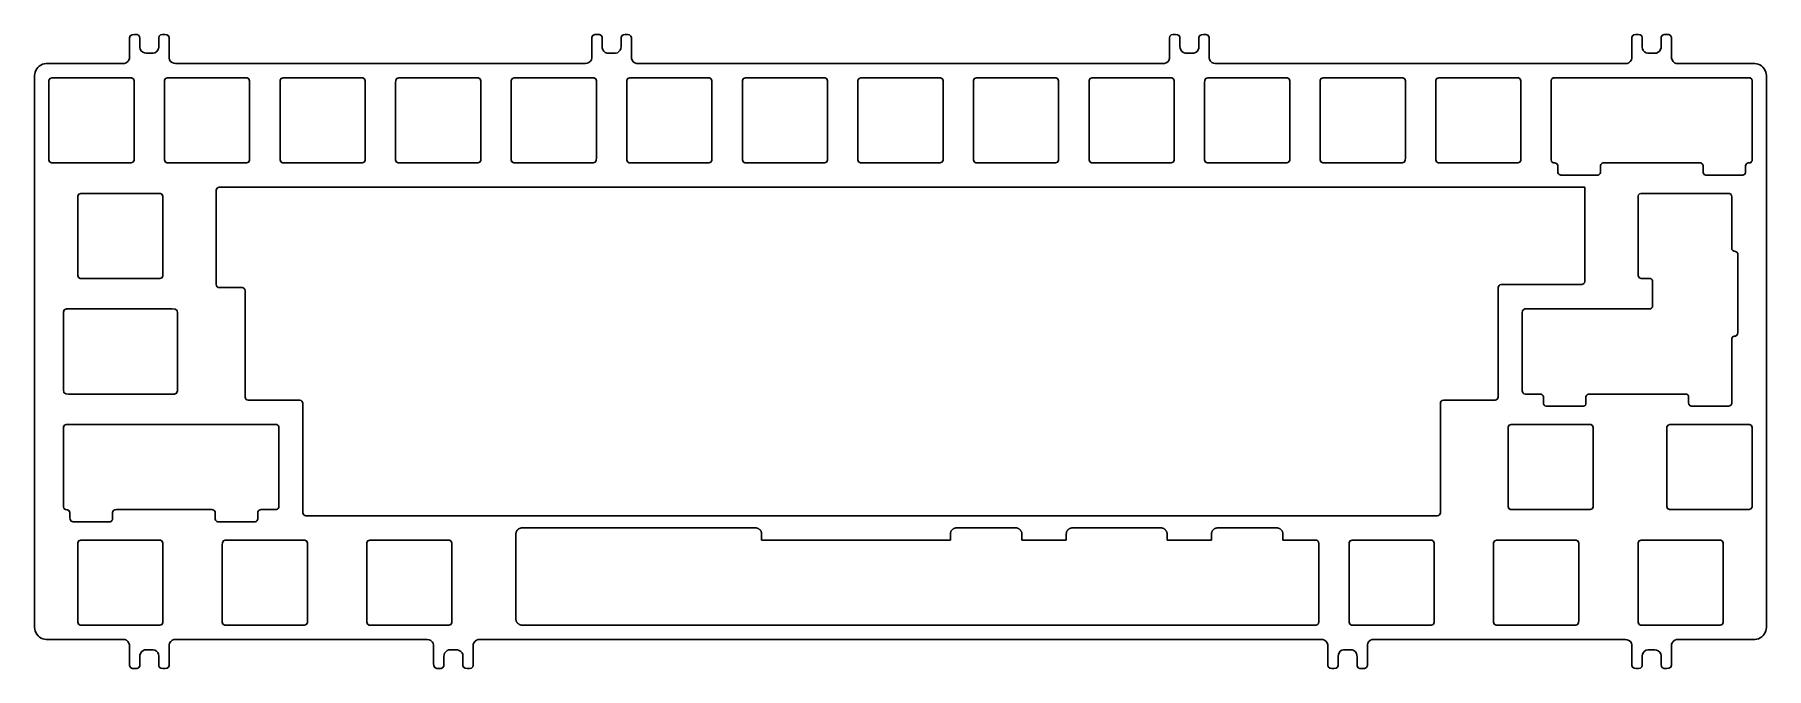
# Model space of a CAD drawing. Extents: x 82 to 366, y 80 to 184.
import ezdxf

# ---------------------------------------------------------------- set-up
doc = ezdxf.new("R2010")
doc.units = 0
doc.layers.get('0').update_dxf_attribs({"linetype": 'CONTINUOUS'})
doc.layers.add('레이어_01', color=18, linetype='CONTINUOUS')

msp = doc.modelspace()

# ---------------------------------------------------------------- linework, layer by layer
for p, q in [((111.425, 158.362), (111.425, 142.862)), ((336.425, 158.862), (111.925, 158.862)), ((336.425, 143.371), (336.425, 158.862)), ((111.925, 142.362), (115.675, 142.362)), ((322.175, 124.362), (322.175, 142.371)), ((322.675, 142.871), (335.925, 142.871)), ((116.175, 141.862), (116.175, 124.362)), ((116.675, 123.862), (125.175, 123.862)), ((125.675, 123.362), (125.675, 105.362)), ((312.675, 105.362), (312.675, 123.362)), ((313.175, 123.862), (321.675, 123.862)), ((126.175, 104.862), (312.175, 104.862))]:
    msp.add_line(p, q)
at = {"color": 0}
for p, q in [((161.696837, 102.86237, -32.77798), (200.09774, 102.86237, -32.77798)), ((233.134387, 102.86237, -32.77798), (242.896887, 102.86237, -32.77798)), ((252.18424, 102.86237, -32.77798), (266.772864, 102.86237, -32.77798)), ((276.06024, 102.862376, -32.77798), (285.791142, 102.862376, -32.77798)), ((160.696837, 87.86237, -32.77798), (160.696837, 101.86237, -32.77798)), ((201.09774, 100.862376, -32.77798), (201.09774, 101.86237, -32.77798)), ((203.475314, 100.862376, -32.77798), (201.09774, 100.862376, -32.77798)), ((203.475314, 100.862376, -32.77798), (208.238705, 100.862383, -32.77798)), ((208.238705, 100.862383, -32.77798), (232.134387, 100.862389, -32.77798)), ((232.134387, 100.862389, -32.77798), (232.134387, 101.86237, -32.77798)), ((243.896897, 100.864954, -32.77798), (243.896887, 101.86237, -32.77798)), ((251.18424, 101.86237, -32.77798), (251.18424, 100.862885, -32.77798)), ((267.772864, 100.862377, -32.77798), (267.772864, 101.86237, -32.77798)), ((275.06024, 100.862377, -32.77798), (267.772864, 100.862377, -32.77798)), ((275.06024, 101.862376, -32.77798), (275.06024, 100.862377, -32.77798)), ((286.791142, 100.862376, -32.77798), (286.791142, 101.862376, -32.77798)), ((286.791142, 100.862376, -32.77798), (292.174877, 100.862376, -32.77798)), ((292.674877, 100.362376, -32.77798), (292.674877, 87.36237, -32.77798)), ((161.696837, 86.86237, -32.77798), (203.475314, 86.86237, -32.77798)), ((203.475314, 86.86237, -32.77798), (216.475314, 86.862389, -32.77798)), ((233.131361, 86.86237, -32.77798), (266.772864, 86.86237, -32.77798)), ((266.772864, 86.86237, -32.77798), (282.04024, 86.862364, -32.77798)), ((282.04024, 86.862364, -32.77798), (285.793617, 86.86237, -32.77798)), ((285.793617, 86.86237, -32.77798), (291.674877, 86.862377, -32.77798)), ((291.674877, 86.862377, -32.77798), (292.174877, 86.86237, -32.77798))]:
    msp.add_line(p, q, dxfattribs=at)
for points in [[(160.696837, 101.86237), (160.699257, 101.928412), (160.706397, 101.993628), (160.71808, 102.057841), (160.734126, 102.120876), (160.754359, 102.182557), (160.778598, 102.242705), (160.806666, 102.301146), (160.838385, 102.357703), (160.873576, 102.412198), (160.912061, 102.464457), (160.953662, 102.514302), (160.9982, 102.561557), (161.045496, 102.606045), (161.095373, 102.647591), (161.147653, 102.686017), (161.202156, 102.721148), (161.258704, 102.752806), (161.31712, 102.780815), (161.377224, 102.805), (161.438839, 102.825183), (161.501787, 102.841188), (161.565887, 102.852838), (161.630964, 102.859958), (161.696837, 102.86237)], [(201.09774, 101.86237), (201.095433, 101.930837), (201.088611, 101.998064), (201.077424, 102.063905), (201.062019, 102.12821), (201.042547, 102.19083), (201.019155, 102.251615), (200.991994, 102.310418), (200.961211, 102.36709), (200.926956, 102.42148), (200.889378, 102.473441), (200.848625, 102.522823), (200.804847, 102.569477), (200.758192, 102.613255), (200.70881, 102.654008), (200.65685, 102.691586), (200.602459, 102.725841), (200.545788, 102.756624), (200.486985, 102.783785), (200.426199, 102.807177), (200.36358, 102.826649), (200.299275, 102.842054), (200.233434, 102.853242), (200.166206, 102.860063), (200.09774, 102.86237)], [(232.134387, 101.86237), (232.136807, 101.928412), (232.143947, 101.993628), (232.15563, 102.057841), (232.171676, 102.120876), (232.191909, 102.182557), (232.216148, 102.242705), (232.244216, 102.301146), (232.275935, 102.357703), (232.311126, 102.412198), (232.349611, 102.464457), (232.391212, 102.514302), (232.43575, 102.561557), (232.483046, 102.606045), (232.532923, 102.647591), (232.585203, 102.686017), (232.639706, 102.721148), (232.696254, 102.752806), (232.75467, 102.780815), (232.814775, 102.805), (232.87639, 102.825183), (232.939337, 102.841188), (233.003437, 102.852838), (233.068514, 102.859958), (233.134387, 102.86237)], [(242.896887, 102.86237), (242.960426, 102.859842), (243.023564, 102.852395), (243.086098, 102.840235), (243.147823, 102.82357), (243.208533, 102.802605), (243.268024, 102.777549), (243.326091, 102.748607), (243.38253, 102.715986), (243.437134, 102.679892), (243.4897, 102.640534), (243.540023, 102.598116), (243.587898, 102.552846), (243.63312, 102.504931), (243.675484, 102.454577), (243.714785, 102.40199), (243.750819, 102.347379), (243.783381, 102.290948), (243.812266, 102.232906), (243.837269, 102.173458), (243.858185, 102.112811), (243.87481, 102.051172), (243.886939, 101.988748), (243.894366, 101.925745), (243.896887, 101.86237)], [(252.18424, 102.86237), (252.115774, 102.860063), (252.048546, 102.853242), (251.982705, 102.842054), (251.9184, 102.826649), (251.855781, 102.807177), (251.794995, 102.783785), (251.736192, 102.756624), (251.679521, 102.725841), (251.625131, 102.691586), (251.57317, 102.654008), (251.523788, 102.613255), (251.477133, 102.569477), (251.433355, 102.522823), (251.392603, 102.473441), (251.355024, 102.42148), (251.320769, 102.36709), (251.289987, 102.310418), (251.262825, 102.251615), (251.239434, 102.19083), (251.219961, 102.12821), (251.204557, 102.063905), (251.193369, 101.998064), (251.186547, 101.930837), (251.18424, 101.86237)], [(266.772864, 102.86237), (266.836402, 102.859842), (266.899541, 102.852395), (266.962075, 102.840235), (267.0238, 102.82357), (267.08451, 102.802605), (267.144001, 102.777549), (267.202068, 102.748607), (267.258506, 102.715986), (267.313111, 102.679892), (267.365677, 102.640534), (267.416, 102.598116), (267.463874, 102.552846), (267.509096, 102.504931), (267.55146, 102.454577), (267.590762, 102.40199), (267.626796, 102.347379), (267.659358, 102.290948), (267.688243, 102.232906), (267.713246, 102.173458), (267.734162, 102.112811), (267.750787, 102.051172), (267.762915, 101.988748), (267.770342, 101.925745), (267.772864, 101.86237)], [(276.06024, 102.862376), (275.991774, 102.860069), (275.924546, 102.853248), (275.858705, 102.84206), (275.7944, 102.826655), (275.731781, 102.807183), (275.670995, 102.783792), (275.612192, 102.75663), (275.555521, 102.725847), (275.501131, 102.691592), (275.44917, 102.654014), (275.399788, 102.613261), (275.353133, 102.569483), (275.309355, 102.522829), (275.268603, 102.473447), (275.231024, 102.421486), (275.196769, 102.367096), (275.165987, 102.310425), (275.138825, 102.251622), (275.115434, 102.190836), (275.095961, 102.128216), (275.080557, 102.063911), (275.069369, 101.998071), (275.062547, 101.930843), (275.06024, 101.862376)], [(285.791142, 102.862376), (285.857184, 102.859957), (285.9224, 102.852816), (285.986613, 102.841134), (286.049648, 102.825087), (286.111329, 102.804855), (286.171477, 102.780616), (286.229918, 102.752547), (286.286475, 102.720828), (286.34097, 102.685637), (286.393229, 102.647152), (286.443074, 102.605552), (286.490329, 102.561014), (286.534817, 102.513717), (286.576363, 102.46384), (286.614789, 102.411561), (286.64992, 102.357058), (286.681578, 102.300509), (286.709587, 102.242094), (286.733772, 102.181989), (286.753955, 102.120374), (286.76996, 102.057427), (286.78161, 101.993326), (286.78873, 101.92825), (286.791142, 101.862376)], [(243.896897, 100.864954), (247.977809, 100.863993), (251.18424, 100.862885)], [(292.674877, 100.362376), (292.673724, 100.39661), (292.670313, 100.430224), (292.664719, 100.463144), (292.657017, 100.495296), (292.647281, 100.526606), (292.635585, 100.556999), (292.622004, 100.586401), (292.606613, 100.614736), (292.589485, 100.641931), (292.570696, 100.667912), (292.55032, 100.692603), (292.528431, 100.71593), (292.505103, 100.737819), (292.480412, 100.758195), (292.454432, 100.776984), (292.427237, 100.794112), (292.398901, 100.809503), (292.3695, 100.823084), (292.339107, 100.83478), (292.307797, 100.844516), (292.275645, 100.852218), (292.242724, 100.857812), (292.20911, 100.861223), (292.174877, 100.862376)], [(161.696837, 86.86237), (161.633298, 86.864899), (161.57016, 86.872346), (161.507626, 86.884506), (161.445901, 86.901171), (161.385191, 86.922135), (161.3257, 86.947192), (161.267633, 86.976134), (161.211195, 87.008755), (161.15659, 87.044848), (161.104024, 87.084207), (161.053701, 87.126625), (161.005826, 87.171895), (160.960604, 87.21981), (160.91824, 87.270164), (160.878939, 87.32275), (160.842905, 87.377362), (160.810343, 87.433793), (160.781458, 87.491835), (160.756455, 87.551283), (160.735539, 87.61193), (160.718914, 87.673569), (160.706786, 87.735993), (160.699358, 87.798996), (160.696837, 87.86237)], [(216.475314, 86.862389), (225.8027, 86.862385), (233.131361, 86.86237)], [(292.174877, 86.86237), (292.20911, 86.863524), (292.242724, 86.866935), (292.275645, 86.872528), (292.307797, 86.880231), (292.339107, 86.889967), (292.3695, 86.901663), (292.398901, 86.915243), (292.427237, 86.930635), (292.454432, 86.947762), (292.480412, 86.966551), (292.505103, 86.986928), (292.528431, 87.008817), (292.55032, 87.032144), (292.570696, 87.056835), (292.589485, 87.082815), (292.606613, 87.110011), (292.622004, 87.138346), (292.635585, 87.167748), (292.647281, 87.19814), (292.657017, 87.22945), (292.664719, 87.261603), (292.670313, 87.294523), (292.673724, 87.328137), (292.674877, 87.36237)]]:
    msp.add_lwpolyline(points, dxfattribs=at)
for centre, start, end in [((111.925, 158.362), 90, 180), ((111.925, 142.862), 180, 270), ((115.675, 141.862), 0, 90), ((322.675, 142.371), 90, 180), ((335.925, 143.371), 270, 0), ((116.675, 124.362), 180, 270), ((125.175, 123.362), 360, 90), ((313.175, 123.362), 90, 180), ((321.675, 124.362), 270, 0), ((126.175, 105.362), 180, 270), ((312.175, 105.362), 270, 0)]:
    msp.add_arc(centre, 0.5, start, end)
at = {"layer": '레이어_01', "color": 7}
for points in [[(366.274879, 86.512373), (366.274879, 86.89524), (366.274879, 87.278107), (366.274879, 87.660974), (366.274879, 88.04384), (366.274879, 88.426707), (366.274879, 88.809574), (366.274879, 89.192441), (366.274879, 89.575307), (366.274879, 89.958174), (366.274879, 90.341041), (366.274879, 90.723908), (366.274879, 91.106774), (366.274879, 91.489641), (366.274879, 91.872508), (366.274879, 92.255375), (366.274879, 92.638241), (366.274879, 93.021108), (366.274879, 93.403975), (366.274879, 93.786842), (366.274879, 94.169708), (366.274879, 94.552575), (366.274879, 94.935442), (366.274879, 95.318308), (366.274879, 95.701175), (366.274879, 96.084042), (366.274879, 96.466909), (366.274879, 96.849775), (366.274879, 97.232642), (366.274879, 97.615509), (366.274879, 97.998376), (366.274879, 98.381242), (366.274879, 98.764109), (366.274879, 99.146976), (366.274879, 99.529843), (366.274879, 99.912709), (366.274879, 100.295576), (366.274879, 100.678443), (366.274879, 101.06131), (366.274879, 101.444176), (366.274879, 101.827043), (366.274879, 102.20991), (366.274879, 102.592777), (366.274879, 102.975643), (366.274879, 103.35851), (366.274879, 103.741377), (366.274879, 104.124244), (366.274879, 104.50711), (366.274879, 104.889977), (366.274879, 105.272844), (366.274879, 105.655711), (366.274879, 106.038577), (366.274879, 106.421444), (366.274879, 106.804311), (366.274879, 107.187178), (366.274879, 107.570044), (366.274879, 107.952911), (366.274879, 108.335778), (366.274879, 108.718645), (366.274879, 109.101511), (366.274879, 109.484378), (366.274879, 109.867245), (366.274879, 110.250112), (366.274879, 110.632978), (366.274879, 111.015845), (366.274879, 111.398712), (366.274879, 111.781579), (366.274879, 112.164445), (366.274879, 112.547312), (366.274879, 112.930179), (366.274879, 113.313046), (366.274879, 113.695912), (366.274879, 114.078779), (366.274879, 114.461646), (366.274879, 114.844512), (366.274879, 115.227379), (366.274879, 115.610246), (366.274879, 115.993113), (366.274879, 116.375979), (366.274879, 116.758846), (366.274879, 117.141713), (366.274879, 117.52458), (366.274878, 117.907446), (366.274878, 118.290313), (366.274878, 118.67318), (366.274878, 119.056047), (366.274878, 119.438913), (366.274878, 119.82178), (366.274878, 120.204647), (366.274878, 120.587514), (366.274878, 120.97038), (366.274878, 121.353247), (366.274878, 121.736114), (366.274878, 122.118981), (366.274878, 122.501847), (366.274878, 122.884714), (366.274878, 123.267581), (366.274878, 123.650448), (366.274878, 124.033314), (366.274878, 124.416181), (366.274878, 124.799048), (366.274878, 125.181915), (366.274878, 125.564781), (366.274878, 125.947648), (366.274878, 126.330515), (366.274878, 126.713382), (366.274878, 127.096248), (366.274878, 127.479115), (366.274878, 127.861982), (366.274878, 128.244849), (366.274878, 128.627715), (366.274878, 129.010582), (366.274878, 129.393449), (366.274878, 129.776316), (366.274878, 130.159182), (366.274878, 130.542049), (366.274878, 130.924916), (366.274878, 131.307783), (366.274878, 131.690649), (366.274878, 132.073516), (366.274878, 132.456383), (366.274878, 132.83925), (366.274878, 133.222116), (366.274878, 133.604983), (366.274878, 133.98785), (366.274878, 134.370716), (366.274878, 134.753583), (366.274878, 135.13645), (366.274878, 135.519317), (366.274878, 135.902183), (366.274878, 136.28505), (366.274878, 136.667917), (366.274878, 137.050784), (366.274878, 137.43365), (366.274878, 137.816517), (366.274878, 138.199384), (366.274878, 138.582251), (366.274878, 138.965117), (366.274878, 139.347984), (366.274878, 139.730851), (366.274878, 140.113718), (366.274878, 140.496584), (366.274878, 140.879451), (366.274878, 141.262318), (366.274878, 141.645185), (366.274878, 142.028051), (366.274878, 142.410918), (366.274878, 142.793785), (366.274878, 143.176652), (366.274878, 143.559518), (366.274878, 143.942385), (366.274878, 144.325252), (366.274878, 144.708119), (366.274878, 145.090985), (366.274878, 145.473852), (366.274878, 145.856719), (366.274878, 146.239586), (366.274878, 146.622452), (366.274878, 147.005319), (366.274878, 147.388186), (366.274878, 147.771053), (366.274878, 148.153919), (366.274878, 148.536786), (366.274878, 148.919653), (366.274878, 149.30252), (366.274878, 149.685386), (366.274878, 150.068253), (366.274878, 150.45112), (366.274878, 150.833987), (366.274878, 151.216853), (366.274878, 151.59972), (366.274878, 151.982587), (366.274878, 152.365454), (366.274878, 152.74832), (366.274878, 153.131187), (366.274878, 153.514054), (366.274878, 153.896921), (366.274878, 154.279787), (366.274878, 154.662654), (366.274878, 155.045521), (366.274878, 155.428387), (366.274878, 155.811254), (366.274878, 156.194121), (366.274878, 156.576988), (366.274878, 156.959854), (366.274878, 157.342721), (366.274878, 157.725588), (366.274878, 158.108455), (366.274878, 158.491321), (366.274878, 158.874188), (366.274878, 159.257055), (366.274878, 159.639922), (366.274878, 160.022788), (366.274878, 160.405655), (366.274878, 160.788522), (366.274878, 161.171389), (366.274878, 161.554255), (366.274878, 161.937122), (366.274878, 162.319989), (366.274878, 162.702856), (366.274878, 163.085722), (366.274878, 163.468589), (366.274878, 163.851456), (366.274878, 164.234323), (366.274878, 164.617189), (366.274878, 165.000056), (366.274878, 165.382923), (366.274878, 165.76579), (366.274878, 166.148656), (366.274878, 166.531523), (366.274877, 166.91439), (366.274877, 167.297257), (366.274877, 167.680123), (366.274877, 168.06299), (366.274877, 168.445857), (366.274877, 168.828724), (366.274877, 169.21159), (366.274877, 169.594457), (366.274877, 169.977324), (366.274877, 170.360191), (366.274877, 170.743057), (366.274877, 171.125924), (366.274877, 171.508791), (366.274877, 171.891658), (366.274877, 172.274524), (366.274877, 172.657391), (366.274877, 173.040258), (366.274877, 173.423125), (366.274877, 173.805991), (366.274877, 174.188858), (366.274877, 174.571725), (366.274877, 174.954591), (366.274877, 175.337458), (366.274877, 175.720325), (366.274877, 176.103192), (366.274877, 176.486058), (366.274877, 176.868925), (366.274682, 177.240326), (366.251282, 177.518684), (366.185419, 177.803839), (366.073869, 178.086233), (365.916326, 178.355023), (365.71592, 178.599239), (365.479177, 178.809139), (365.215342, 178.977458), (364.935216, 179.100217), (364.649788, 179.17692), (364.369012, 179.210157), (364.023924, 179.212373), (363.641058, 179.212373), (363.258191, 179.212373), (362.875324, 179.212373), (362.492457, 179.212373), (362.109591, 179.212373), (361.726724, 179.212373), (361.343857, 179.212373), (360.96099, 179.212373), (360.578124, 179.212373), (360.195257, 179.212373), (359.81239, 179.212373), (359.429523, 179.212373), (359.046657, 179.212373), (358.66379, 179.212373), (358.280923, 179.212373), (357.898056, 179.212373), (357.51519, 179.212373), (357.132323, 179.212373), (356.749456, 179.212373), (356.366589, 179.212373), (355.983723, 179.212373), (355.600856, 179.212373), (355.217989, 179.212373), (354.835123, 179.212373), (354.452256, 179.212373), (354.069389, 179.212373), (353.686522, 179.212373), (353.303656, 179.212373), (352.920789, 179.212373), (352.537922, 179.212373), (352.155055, 179.212373), (351.772189, 179.212373), (351.466446, 179.234338), (351.184557, 179.340834), (350.938335, 179.535987), (350.765685, 179.796008), (350.683667, 180.080116), (350.674882, 180.412526), (350.674882, 180.795393), (350.674883, 181.17826), (350.674883, 181.561127), (350.674883, 181.943993), (350.674884, 182.32686), (350.674884, 182.709727), (350.674885, 183.092594), (350.674563, 183.474045), (350.536197, 183.801719), (350.215174, 183.954473), (349.83535, 183.956099), (349.458944, 183.955844), (349.180813, 183.860476), (348.999762, 183.611847), (348.974885, 183.285096), (348.974885, 182.90223), (348.974885, 182.519363), (348.974885, 182.136496), (348.968824, 181.796156), (348.893948, 181.511978), (348.728236, 181.248471), (348.486679, 181.046982), (348.206055, 180.933177), (347.90809, 180.906091), (347.525224, 180.906091), (347.142357, 180.906091), (346.792029, 180.909529), (346.508074, 180.975795), (346.240664, 181.13294), (346.031672, 181.368512), (345.908964, 181.647254), (345.874885, 181.93582), (345.874885, 182.318687), (345.874885, 182.701553), (345.874885, 183.08442), (345.874822, 183.464035), (345.78462, 183.74266), (345.538979, 183.928405), (345.215097, 183.956099), (344.83223, 183.956099), (344.508976, 183.92777), (344.264002, 183.741012), (344.174923, 183.462298), (344.174885, 183.081976), (344.174884, 182.69911), (344.174884, 182.316243), (344.174883, 181.933376), (344.174883, 181.550509), (344.174883, 181.167643), (344.174882, 180.784776), (344.174882, 180.401909), (344.165034, 180.072376), (344.080547, 179.788378), (343.905553, 179.529643), (343.657815, 179.336716), (343.375584, 179.232721), (343.067206, 179.212373), (342.68434, 179.212373), (342.301473, 179.212373), (341.918606, 179.212373), (341.535739, 179.212373), (341.152873, 179.212373), (340.770006, 179.212373), (340.387139, 179.212373), (340.004272, 179.212373), (339.621406, 179.212373), (339.238539, 179.212373), (338.855672, 179.212373), (338.472805, 179.212373), (338.089939, 179.212373), (337.707072, 179.212373), (337.324205, 179.212373), (336.941338, 179.212373), (336.558472, 179.212373), (336.175605, 179.212373), (335.792738, 179.212373), (335.409872, 179.212373), (335.027005, 179.212373), (334.644138, 179.212373), (334.261271, 179.212373), (333.878405, 179.212373), (333.495538, 179.212373), (333.112671, 179.212373), (332.729804, 179.212373), (332.346938, 179.212373), (331.964071, 179.212373), (331.581204, 179.212373), (331.198337, 179.212373), (330.815471, 179.212373), (330.432604, 179.212373), (330.049737, 179.212373), (329.66687, 179.212373), (329.284004, 179.212373), (328.901137, 179.212373), (328.51827, 179.212373), (328.135403, 179.212373), (327.752537, 179.212373), (327.36967, 179.212373), (326.986803, 179.212373), (326.603936, 179.212373), (326.22107, 179.212373), (325.838203, 179.212373), (325.455336, 179.212373), (325.072469, 179.212373), (324.689603, 179.212373), (324.306736, 179.212373), (323.923869, 179.212373), (323.541002, 179.212373), (323.158136, 179.212373), (322.775269, 179.212373), (322.392402, 179.212373), (322.009535, 179.212373), (321.626669, 179.212373), (321.243802, 179.212373), (320.860935, 179.212373), (320.478068, 179.212373), (320.095202, 179.212373), (319.712335, 179.212373), (319.329468, 179.212373), (318.946601, 179.212373), (318.563735, 179.212373), (318.180868, 179.212373), (317.798001, 179.212373), (317.415134, 179.212373), (317.032268, 179.212373), (316.649401, 179.212373), (316.266534, 179.212373), (315.883668, 179.212373), (315.500801, 179.212373), (315.117934, 179.212373), (314.735067, 179.212373), (314.352201, 179.212373), (313.969334, 179.212373), (313.586467, 179.212373), (313.2036, 179.212373), (312.820734, 179.212373), (312.437867, 179.212373), (312.055, 179.212373), (311.672133, 179.212373), (311.289267, 179.212373), (310.9064, 179.212373), (310.523533, 179.212373), (310.140666, 179.212373), (309.7578, 179.212373), (309.374933, 179.212373), (308.992066, 179.212373), (308.609199, 179.212373), (308.226333, 179.212373), (307.843466, 179.212373), (307.460599, 179.212373), (307.077732, 179.212373), (306.694866, 179.212373), (306.311999, 179.212373), (305.929132, 179.212373), (305.546265, 179.212373), (305.163399, 179.212373), (304.780532, 179.212373), (304.397665, 179.212373), (304.014798, 179.212373), (303.631932, 179.212373), (303.249065, 179.212373), (302.866198, 179.212373), (302.483331, 179.212373), (302.100465, 179.212373), (301.717598, 179.212373), (301.334731, 179.212373), (300.951864, 179.212373), (300.568998, 179.212373), (300.186131, 179.212373), (299.803264, 179.212373), (299.420397, 179.212373), (299.037531, 179.212373), (298.654664, 179.212373), (298.271797, 179.212373), (297.88893, 179.212373), (297.506064, 179.212373), (297.123197, 179.212373), (296.74033, 179.212373), (296.357464, 179.212373), (295.974597, 179.212373), (295.59173, 179.212373), (295.208863, 179.212373), (294.825997, 179.212373), (294.44313, 179.212373), (294.060263, 179.212373), (293.677396, 179.212373), (293.29453, 179.212373), (292.911663, 179.212373), (292.528796, 179.212373), (292.145929, 179.212373), (291.763063, 179.212373), (291.380196, 179.212373), (290.997329, 179.212373), (290.614462, 179.212373), (290.231596, 179.212373), (289.848729, 179.212373), (289.465862, 179.212373), (289.082995, 179.212373), (288.700129, 179.212373), (288.317262, 179.212373), (287.934395, 179.212373), (287.551528, 179.212373), (287.168662, 179.212373), (286.785795, 179.212373), (286.402928, 179.212373), (286.020061, 179.212373), (285.637195, 179.212373), (285.254328, 179.212373), (284.871461, 179.212373), (284.488594, 179.212373), (284.105728, 179.212373), (283.722861, 179.212373), (283.339994, 179.212373), (282.957127, 179.212373), (282.574261, 179.212373), (282.191394, 179.212373), (281.808527, 179.212373), (281.42566, 179.212373), (281.042794, 179.212373), (280.659927, 179.212373), (280.27706, 179.212373), (279.894193, 179.212373), (279.511327, 179.212373), (279.12846, 179.212373), (278.745593, 179.212373), (278.362726, 179.212373), (277.97986, 179.212373), (277.596993, 179.212373), (277.214126, 179.212373), (276.831259, 179.212373), (276.448393, 179.212373), (276.065526, 179.212373), (275.682659, 179.212373), (275.399636, 179.251), (275.122185, 179.378992), (274.890314, 179.592331), (274.738313, 179.861891), (274.677116, 180.145562), (274.674882, 180.502056), (274.674882, 180.884922), (274.674883, 181.267789), (274.674883, 181.650656), (274.674884, 182.033523), (274.674884, 182.416389), (274.674884, 182.799256), (274.674885, 183.182123), (274.664456, 183.557684), (274.473603, 183.857057), (274.128688, 183.956099), (273.745821, 183.956099), (273.3936, 183.949447), (273.124392, 183.812686), (272.982871, 183.545101), (272.974885, 183.195567), (272.974885, 182.8127), (272.974885, 182.429834), (272.974885, 182.046967), (272.959273, 181.730075), (272.863222, 181.446899), (272.677453, 181.194474), (272.422952, 181.012091), (272.139443, 180.919723), (271.818561, 180.906091), (271.435694, 180.906091), (271.052828, 180.906091), (270.726327, 180.917187), (270.442465, 181.004418), (270.185173, 181.182007), (269.994725, 181.431415), (269.893506, 181.714012), (269.874885, 182.025349), (269.874885, 182.408216), (269.874885, 182.791083), (269.874885, 183.173949), (269.869529, 183.529088), (269.737922, 183.799907), (269.472223, 183.946533), (269.125568, 183.956099), (268.742701, 183.956099), (268.443406, 183.899289), (268.226941, 183.678238), (268.174885, 183.375314), (268.174884, 182.992447), (268.174884, 182.60958), (268.174884, 182.226714), (268.174883, 181.843847), (268.174883, 181.46098), (268.174883, 181.078113), (268.174882, 180.695247), (268.174882, 180.31238), (268.153348, 180.005963), (268.047515, 179.723996), (267.85296, 179.477383), (267.593293, 179.304115), (267.309226, 179.221438), (266.977677, 179.212373), (266.59481, 179.212373), (266.211944, 179.212373), (265.829077, 179.212373), (265.44621, 179.212373), (265.063343, 179.212373), (264.680477, 179.212373), (264.29761, 179.212373), (263.914743, 179.212373), (263.531876, 179.212373), (263.14901, 179.212373), (262.766143, 179.212373), (262.383276, 179.212373), (262.000409, 179.212373), (261.617543, 179.212373), (261.234676, 179.212373), (260.851809, 179.212373), (260.468942, 179.212373), (260.086076, 179.212373), (259.703209, 179.212373), (259.320342, 179.212373), (258.937475, 179.212373), (258.554609, 179.212373), (258.171742, 179.212373), (257.788875, 179.212373), (257.406008, 179.212373), (257.023142, 179.212373), (256.640275, 179.212373), (256.257408, 179.212373), (255.874542, 179.212373), (255.491675, 179.212373), (255.108808, 179.212373), (254.725941, 179.212373), (254.343075, 179.212373), (253.960208, 179.212373), (253.577341, 179.212373), (253.194474, 179.212373), (252.811608, 179.212373), (252.428741, 179.212373), (252.045874, 179.212373), (251.663007, 179.212373), (251.280141, 179.212373), (250.897274, 179.212373), (250.514407, 179.212373), (250.13154, 179.212373), (249.748674, 179.212373), (249.365807, 179.212373), (248.98294, 179.212373), (248.600073, 179.212373), (248.217207, 179.212373), (247.83434, 179.212373), (247.451473, 179.212373), (247.068606, 179.212373), (246.68574, 179.212373), (246.302873, 179.212373), (245.920006, 179.212373), (245.537139, 179.212373), (245.154273, 179.212373), (244.771406, 179.212373), (244.388539, 179.212373), (244.005672, 179.212373), (243.622806, 179.212373), (243.239939, 179.212373), (242.857072, 179.212373), (242.474205, 179.212373), (242.091339, 179.212373), (241.708472, 179.212373), (241.325605, 179.212373), (240.942738, 179.212373), (240.559872, 179.212373), (240.177005, 179.212373), (239.794138, 179.212373), (239.411271, 179.212373), (239.028405, 179.212373), (238.645538, 179.212373), (238.262671, 179.212373), (237.879804, 179.212373), (237.496938, 179.212373), (237.114071, 179.212373), (236.731204, 179.212373), (236.348338, 179.212373), (235.965471, 179.212373), (235.582604, 179.212373), (235.199737, 179.212373), (234.816871, 179.212373), (234.434004, 179.212373), (234.051137, 179.212373), (233.66827, 179.212373), (233.285404, 179.212373), (232.902537, 179.212373), (232.51967, 179.212373), (232.136803, 179.212373), (231.753937, 179.212373), (231.37107, 179.212373), (230.988203, 179.212373), (230.605336, 179.212373), (230.22247, 179.212373), (229.839603, 179.212373), (229.456736, 179.212373), (229.073869, 179.212373), (228.691003, 179.212373), (228.308136, 179.212373), (227.925269, 179.212373), (227.542402, 179.212373), (227.159536, 179.212373), (226.776669, 179.212373), (226.393802, 179.212373), (226.010935, 179.212373), (225.628069, 179.212373), (225.245202, 179.212373), (224.862335, 179.212373), (224.479468, 179.212373), (224.096602, 179.212373), (223.713735, 179.212373), (223.330868, 179.212373), (222.948001, 179.212373), (222.565135, 179.212373), (222.182268, 179.212373), (221.799401, 179.212373), (221.416534, 179.212373), (221.033668, 179.212373), (220.650801, 179.212373), (220.267934, 179.212373), (219.885067, 179.212373), (219.502201, 179.212373), (219.119334, 179.212373), (218.736467, 179.212373), (218.3536, 179.212373), (217.970734, 179.212373), (217.587867, 179.212373), (217.205, 179.212373), (216.822134, 179.212373), (216.439267, 179.212373), (216.0564, 179.212373), (215.673533, 179.212373), (215.290667, 179.212373), (214.9078, 179.212373), (214.524933, 179.212373), (214.142066, 179.212373), (213.7592, 179.212373), (213.376333, 179.212373), (212.993466, 179.212373), (212.610599, 179.212373), (212.227733, 179.212373), (211.844866, 179.212373), (211.461999, 179.212373), (211.079132, 179.212373), (210.696266, 179.212373), (210.313399, 179.212373), (209.930532, 179.212373), (209.547665, 179.212373), (209.164799, 179.212373), (208.781932, 179.212373), (208.399065, 179.212373), (208.016198, 179.212373), (207.633332, 179.212373), (207.250465, 179.212373), (206.867598, 179.212373), (206.484731, 179.212373), (206.101865, 179.212373), (205.718998, 179.212373), (205.336131, 179.212373), (204.953264, 179.212373), (204.570398, 179.212373), (204.187531, 179.212373), (203.804664, 179.212373), (203.421797, 179.212373), (203.038931, 179.212373), (202.656064, 179.212373), (202.273197, 179.212373), (201.89033, 179.212373), (201.507464, 179.212373), (201.124597, 179.212373), (200.74173, 179.212373), (200.358863, 179.212373), (199.975997, 179.212373), (199.59313, 179.212373), (199.210263, 179.212373), (198.827396, 179.212373), (198.44453, 179.212373), (198.061663, 179.212373), (197.678796, 179.212373), (197.295929, 179.212373), (196.913063, 179.212373), (196.530196, 179.212373), (196.147329, 179.212373), (195.764463, 179.212373), (195.381596, 179.212373), (194.998729, 179.212373), (194.615862, 179.212373), (194.232996, 179.212373), (193.850129, 179.212373), (193.467262, 179.212373), (193.084395, 179.212373), (192.701529, 179.212373), (192.318662, 179.212373), (191.935795, 179.212373), (191.552928, 179.212373), (191.170062, 179.212373), (190.787195, 179.212373), (190.404328, 179.212373), (190.021461, 179.212373), (189.638595, 179.212373), (189.255728, 179.212373), (188.872861, 179.212373), (188.489994, 179.212373), (188.107128, 179.212373), (187.724261, 179.212373), (187.341394, 179.212373), (186.958527, 179.212373), (186.575661, 179.212373), (186.192794, 179.212373), (185.809927, 179.212373), (185.42706, 179.212373), (185.044194, 179.212373), (184.661327, 179.212373), (184.27846, 179.212373), (183.895593, 179.212373), (183.512727, 179.212373), (183.12986, 179.212373), (182.746993, 179.212373), (182.364126, 179.212373), (181.98126, 179.212373), (181.598393, 179.212373), (181.215526, 179.212373), (180.832659, 179.212373), (180.511395, 179.225826), (180.227857, 179.317847), (179.973163, 179.49991), (179.787076, 179.752136), (179.690678, 180.035279), (179.674873, 180.351798), (179.674872, 180.734665), (179.674872, 181.117531), (179.674871, 181.500398), (179.674871, 181.883265), (179.674871, 182.266132), (179.67487, 182.648998), (179.67487, 183.031865), (179.67487, 183.414732), (179.607712, 183.706394), (179.377767, 183.913081), (179.067636, 183.956099), (178.684769, 183.956099), (178.34814, 183.939772), (178.090188, 183.775506), (177.976813, 183.500151), (177.974869, 183.134531), (177.974869, 182.751665), (177.974869, 182.368798), (177.974869, 181.985931), (177.950043, 181.684652), (177.839371, 181.403462), (177.640584, 181.159884), (177.378547, 180.99119), (177.094377, 180.913258), (176.757509, 180.906091), (176.374642, 180.906091), (175.991776, 180.906091), (175.681041, 180.925055), (175.398515, 181.026837), (175.149443, 181.21779), (174.97238, 181.475378), (174.885706, 181.759271), (174.874869, 182.086385), (174.874869, 182.469251), (174.874869, 182.852118), (174.874869, 183.234985), (174.860658, 183.574457), (174.701356, 183.834789), (174.427113, 183.953362), (174.064516, 183.956099), (173.681649, 183.956099), (173.347256, 183.833815), (173.179079, 183.52084), (173.17487, 183.142705), (173.17487, 182.759838), (173.174871, 182.376971), (173.174871, 181.994105), (173.174871, 181.611238), (173.174872, 181.228371), (173.174872, 180.845504), (173.174872, 180.462638), (173.170303, 180.116885), (173.100017, 179.83276), (172.93883, 179.567107), (172.700387, 179.361589), (172.420689, 179.243057), (172.127677, 179.212373), (171.74481, 179.212373), (171.361943, 179.212373), (170.979077, 179.212373), (170.59621, 179.212373), (170.213343, 179.212373), (169.830477, 179.212373), (169.44761, 179.212373), (169.064743, 179.212373), (168.681876, 179.212373), (168.29901, 179.212373), (167.916143, 179.212373), (167.533276, 179.212373), (167.150409, 179.212373), (166.767543, 179.212373), (166.384676, 179.212373), (166.001809, 179.212373), (165.618942, 179.212373), (165.236076, 179.212373), (164.853209, 179.212373), (164.470342, 179.212373), (164.087475, 179.212373), (163.704609, 179.212373), (163.321742, 179.212373), (162.938875, 179.212373), (162.556008, 179.212373), (162.173142, 179.212373), (161.790275, 179.212373), (161.407408, 179.212373), (161.024541, 179.212373), (160.641675, 179.212373), (160.258808, 179.212373), (159.875941, 179.212373), (159.493074, 179.212373), (159.110208, 179.212373), (158.727341, 179.212373), (158.344474, 179.212373), (157.961607, 179.212373), (157.578741, 179.212373), (157.195874, 179.212373), (156.813007, 179.212373), (156.43014, 179.212373), (156.047274, 179.212373), (155.664407, 179.212373), (155.28154, 179.212373), (154.898673, 179.212373), (154.515807, 179.212373), (154.13294, 179.212373), (153.750073, 179.212373), (153.367206, 179.212373), (152.98434, 179.212373), (152.601473, 179.212373), (152.218606, 179.212373), (151.835739, 179.212373), (151.452873, 179.212373), (151.070006, 179.212373), (150.687139, 179.212373), (150.304273, 179.212373), (149.921406, 179.212373), (149.538539, 179.212373), (149.155672, 179.212373), (148.772806, 179.212373), (148.389939, 179.212373), (148.007072, 179.212373), (147.624205, 179.212373), (147.241339, 179.212373), (146.858472, 179.212373), (146.475605, 179.212373), (146.092738, 179.212373), (145.709872, 179.212373), (145.327005, 179.212373), (144.944138, 179.212373), (144.561271, 179.212373), (144.178405, 179.212373), (143.795538, 179.212373), (143.412671, 179.212373), (143.029804, 179.212373), (142.646938, 179.212373), (142.264071, 179.212373), (141.881204, 179.212373), (141.498337, 179.212373), (141.115471, 179.212373), (140.732604, 179.212373), (140.349737, 179.212373), (139.96687, 179.212373), (139.584004, 179.212373), (139.201137, 179.212373), (138.81827, 179.212373), (138.435403, 179.212373), (138.052537, 179.212373), (137.66967, 179.212373), (137.286803, 179.212373), (136.903936, 179.212373), (136.52107, 179.212373), (136.138203, 179.212373), (135.755336, 179.212373), (135.372469, 179.212373), (134.989603, 179.212373), (134.606736, 179.212373), (134.223869, 179.212373), (133.841002, 179.212373), (133.458136, 179.212373), (133.075269, 179.212373), (132.692402, 179.212373), (132.309535, 179.212373), (131.926669, 179.212373), (131.543802, 179.212373), (131.160935, 179.212373), (130.778069, 179.212373), (130.395202, 179.212373), (130.012335, 179.212373), (129.629468, 179.212373), (129.246602, 179.212373), (128.863735, 179.212373), (128.480868, 179.212373), (128.098001, 179.212373), (127.715135, 179.212373), (127.332268, 179.212373), (126.949401, 179.212373), (126.566534, 179.212373), (126.183668, 179.212373), (125.800801, 179.212373), (125.417934, 179.212373), (125.035067, 179.212373), (124.652201, 179.212373), (124.269334, 179.212373), (123.886467, 179.212373), (123.5036, 179.212373), (123.120734, 179.212373), (122.737867, 179.212373), (122.355, 179.212373), (121.972133, 179.212373), (121.589267, 179.212373), (121.2064, 179.212373), (120.823533, 179.212373), (120.440666, 179.212373), (120.0578, 179.212373), (119.674933, 179.212373), (119.292066, 179.212373), (118.909199, 179.212373), (118.526333, 179.212373), (118.143466, 179.212373), (117.760599, 179.212373), (117.377732, 179.212373), (116.994866, 179.212373), (116.611999, 179.212373), (116.229132, 179.212373), (115.846265, 179.212373), (115.463399, 179.212373), (115.080532, 179.212373), (114.697665, 179.212373), (114.314798, 179.212373), (113.931932, 179.212373), (113.549065, 179.212373), (113.166198, 179.212373), (112.783331, 179.212373), (112.400465, 179.212373), (112.017598, 179.212373), (111.634731, 179.212373), (111.251864, 179.212373), (110.868998, 179.212373), (110.486131, 179.212373), (110.103264, 179.212373), (109.720398, 179.212373), (109.337531, 179.212373), (108.954664, 179.212373), (108.571797, 179.212373), (108.188931, 179.212373), (107.806064, 179.212373), (107.423197, 179.212373), (107.04033, 179.212373), (106.657464, 179.212373), (106.274597, 179.212373), (105.89173, 179.212373), (105.508863, 179.212373), (105.125997, 179.212373), (104.74313, 179.212373), (104.444789, 179.239202), (104.164099, 179.352658), (103.922314, 179.553847), (103.756268, 179.817194), (103.681052, 180.101374), (103.674872, 180.441327), (103.674872, 180.824194), (103.674872, 181.207061), (103.674871, 181.589928), (103.674871, 181.972794), (103.674871, 182.355661), (103.67487, 182.738528), (103.67487, 183.121395), (103.673678, 183.490601), (103.566392, 183.767081), (103.311406, 183.937095), (102.978106, 183.956099), (102.595239, 183.956099), (102.28161, 183.91724), (102.047489, 183.71561), (101.974869, 183.427869), (101.974869, 183.045002), (101.974869, 182.662135), (101.974869, 182.279268), (101.974846, 181.89923), (101.932421, 181.617832), (101.800269, 181.341542), (101.583595, 181.112711), (101.312482, 180.964806), (101.029157, 180.907565), (100.667979, 180.906091), (100.285113, 180.906091), (99.902246, 180.906091), (99.614276, 180.940642), (99.335668, 181.063914), (99.100487, 181.273373), (98.94389, 181.541018), (98.878167, 181.824946), (98.874869, 182.175914), (98.874869, 182.558781), (98.874869, 182.941648), (98.874869, 183.324515), (98.839387, 183.641093), (98.642172, 183.87865), (98.357853, 183.956099), (97.974986, 183.956099), (97.597703, 183.950108), (97.289114, 183.774207), (97.17487, 183.436042), (97.17487, 183.053175), (97.17487, 182.670309), (97.174871, 182.287442), (97.174871, 181.904575), (97.174871, 181.521708), (97.174872, 181.138842), (97.174872, 180.755975), (97.174872, 180.373108), (97.161765, 180.050992), (97.070407, 179.767381), (96.888946, 179.512303), (96.63708, 179.325602), (96.353983, 179.228545), (96.038147, 179.212373), (95.655281, 179.212373), (95.272414, 179.212373), (94.889547, 179.212373), (94.50668, 179.212373), (94.123814, 179.212373), (93.740947, 179.212373), (93.35808, 179.212373), (92.975213, 179.212373), (92.592347, 179.212373), (92.20948, 179.212373), (91.826613, 179.212373), (91.443746, 179.212373), (91.06088, 179.212373), (90.678013, 179.212373), (90.295146, 179.212373), (89.912279, 179.212373), (89.529413, 179.212373), (89.146546, 179.212373), (88.763679, 179.212373), (88.380812, 179.212373), (87.997946, 179.212373), (87.615079, 179.212373), (87.232212, 179.212373), (86.849345, 179.212373), (86.466479, 179.212373), (86.083612, 179.212373), (85.700745, 179.212373), (85.317878, 179.212373), (84.935012, 179.212373), (84.552145, 179.212373), (84.169278, 179.212373), (83.786412, 179.212373), (83.452303, 179.208614), (83.170639, 179.171095), (82.885271, 179.089723), (82.606307, 178.962194), (82.344778, 178.78935), (82.111387, 178.57553), (81.915148, 178.328303), (81.762256, 178.057597), (81.655479, 177.774433), (81.594179, 177.489566), (81.574877, 177.212373)], [(81.574877, 177.212373), (81.574877, 176.829507), (81.574877, 176.44664), (81.574877, 176.063773), (81.574877, 175.680906), (81.574877, 175.29804), (81.574877, 174.915173), (81.574877, 174.532306), (81.574877, 174.149439), (81.574877, 173.766573), (81.574877, 173.383706), (81.574877, 173.000839), (81.574877, 172.617972), (81.574877, 172.235106), (81.574877, 171.852239), (81.574877, 171.469372), (81.574877, 171.086505), (81.574877, 170.703639), (81.574877, 170.320772), (81.574877, 169.937905), (81.574877, 169.555038), (81.574877, 169.172172), (81.574877, 168.789305), (81.574877, 168.406438), (81.574877, 168.023571), (81.574877, 167.640705), (81.574877, 167.257838), (81.574877, 166.874971), (81.574877, 166.492104), (81.574877, 166.109238), (81.574877, 165.726371), (81.574877, 165.343504), (81.574877, 164.960638), (81.574877, 164.577771), (81.574877, 164.194904), (81.574877, 163.812037), (81.574877, 163.429171), (81.574877, 163.046304), (81.574877, 162.663437), (81.574877, 162.28057), (81.574877, 161.897704), (81.574877, 161.514837), (81.574877, 161.13197), (81.574877, 160.749103), (81.574877, 160.366237), (81.574877, 159.98337), (81.574877, 159.600503), (81.574877, 159.217636), (81.574877, 158.83477), (81.574877, 158.451903), (81.574877, 158.069036), (81.574876, 157.686169), (81.574876, 157.303303), (81.574876, 156.920436), (81.574876, 156.537569), (81.574876, 156.154702), (81.574876, 155.771836), (81.574876, 155.388969), (81.574876, 155.006102), (81.574876, 154.623235), (81.574876, 154.240369), (81.574876, 153.857502), (81.574876, 153.474635), (81.574876, 153.091768), (81.574876, 152.708902), (81.574876, 152.326035), (81.574876, 151.943168), (81.574876, 151.560301), (81.574876, 151.177435), (81.574876, 150.794568), (81.574876, 150.411701), (81.574876, 150.028834), (81.574876, 149.645968), (81.574876, 149.263101), (81.574876, 148.880234), (81.574876, 148.497367), (81.574876, 148.114501), (81.574876, 147.731634), (81.574876, 147.348767), (81.574876, 146.9659), (81.574876, 146.583034), (81.574876, 146.200167), (81.574876, 145.8173), (81.574876, 145.434433), (81.574876, 145.051567), (81.574876, 144.6687), (81.574876, 144.285833), (81.574876, 143.902966), (81.574876, 143.5201), (81.574876, 143.137233), (81.574876, 142.754366), (81.574876, 142.371499), (81.574876, 141.988633), (81.574876, 141.605766), (81.574876, 141.222899), (81.574876, 140.840032), (81.574876, 140.457166), (81.574876, 140.074299), (81.574876, 139.691432), (81.574876, 139.308566), (81.574876, 138.925699), (81.574876, 138.542832), (81.574876, 138.159965), (81.574876, 137.777099), (81.574876, 137.394232), (81.574876, 137.011365), (81.574876, 136.628498), (81.574876, 136.245632), (81.574876, 135.862765), (81.574876, 135.479898), (81.574876, 135.097031), (81.574876, 134.714165), (81.574876, 134.331298), (81.574876, 133.948431), (81.574876, 133.565564), (81.574876, 133.182698), (81.574876, 132.799831), (81.574876, 132.416964), (81.574876, 132.034097), (81.574876, 131.651231), (81.574876, 131.268364), (81.574876, 130.885497), (81.574876, 130.50263), (81.574876, 130.119764), (81.574876, 129.736897), (81.574876, 129.35403), (81.574875, 128.971163), (81.574875, 128.588297), (81.574875, 128.20543), (81.574875, 127.822563), (81.574875, 127.439696), (81.574875, 127.05683), (81.574875, 126.673963), (81.574875, 126.291096), (81.574875, 125.908229), (81.574875, 125.525363), (81.574875, 125.142496), (81.574875, 124.759629), (81.574875, 124.376762), (81.574875, 123.993896), (81.574875, 123.611029), (81.574875, 123.228162), (81.574875, 122.845295), (81.574875, 122.462429), (81.574875, 122.079562), (81.574875, 121.696695), (81.574875, 121.313828), (81.574875, 120.930962), (81.574875, 120.548095), (81.574875, 120.165228), (81.574875, 119.782361), (81.574875, 119.399495), (81.574875, 119.016628), (81.574875, 118.633761), (81.574875, 118.250894), (81.574875, 117.868028), (81.574875, 117.485161), (81.574875, 117.102294), (81.574875, 116.719427), (81.574875, 116.336561), (81.574875, 115.953694), (81.574875, 115.570827), (81.574875, 115.18796), (81.574875, 114.805094), (81.574875, 114.422227), (81.574875, 114.03936), (81.574875, 113.656494), (81.574875, 113.273627), (81.574875, 112.89076), (81.574875, 112.507893), (81.574875, 112.125027), (81.574875, 111.74216), (81.574875, 111.359293), (81.574875, 110.976426), (81.574875, 110.59356), (81.574875, 110.210693), (81.574875, 109.827826), (81.574875, 109.444959), (81.574875, 109.062093), (81.574875, 108.679226), (81.574875, 108.296359), (81.574875, 107.913492), (81.574875, 107.530626), (81.574875, 107.147759), (81.574875, 106.764892), (81.574875, 106.382025), (81.574875, 105.999159), (81.574875, 105.616292), (81.574875, 105.233425), (81.574875, 104.850558), (81.574875, 104.467692), (81.574875, 104.084825), (81.574875, 103.701958), (81.574875, 103.319091), (81.574875, 102.936225), (81.574875, 102.553358), (81.574875, 102.170491), (81.574875, 101.787624), (81.574875, 101.404758), (81.574875, 101.021891), (81.574875, 100.639024), (81.574874, 100.256157), (81.574874, 99.873291), (81.574874, 99.490424), (81.574874, 99.107557), (81.574874, 98.72469), (81.574874, 98.341824), (81.574874, 97.958957), (81.574874, 97.57609), (81.574874, 97.193223), (81.574874, 96.810357), (81.574874, 96.42749), (81.574874, 96.044623), (81.574874, 95.661756), (81.574874, 95.27889), (81.574874, 94.896023), (81.574874, 94.513156), (81.574874, 94.130289), (81.574874, 93.747423), (81.574874, 93.364556), (81.574874, 92.981689), (81.574874, 92.598822), (81.574874, 92.215956), (81.574874, 91.833089), (81.574874, 91.450222), (81.574874, 91.067355), (81.574874, 90.684489), (81.574874, 90.301622), (81.574874, 89.918755), (81.574874, 89.535888), (81.574874, 89.153022), (81.574874, 88.770155), (81.574874, 88.387288), (81.574874, 88.004422), (81.574874, 87.621555), (81.574874, 87.238688), (81.574874, 86.855821), (81.575069, 86.484421), (81.59847, 86.206062), (81.664333, 85.920907), (81.775883, 85.638514), (81.933426, 85.369724), (82.133831, 85.125508), (82.370574, 84.915607), (82.634409, 84.747288), (82.914536, 84.62453), (83.199964, 84.547827), (83.480739, 84.51459), (83.825827, 84.512373), (84.208694, 84.512373), (84.59156, 84.512373), (84.974427, 84.512373), (85.357294, 84.512373), (85.740161, 84.512373), (86.123027, 84.512373), (86.505894, 84.512373), (86.888761, 84.512373), (87.271628, 84.512373), (87.654494, 84.512373), (88.037361, 84.512373), (88.420228, 84.512373), (88.803095, 84.512373), (89.185961, 84.512373), (89.568828, 84.512373), (89.951695, 84.512373), (90.334562, 84.512373), (90.717428, 84.512373), (91.100295, 84.512373), (91.483162, 84.512373), (91.866029, 84.512373), (92.248895, 84.512373), (92.631762, 84.512373), (93.014629, 84.512373), (93.397496, 84.512373), (93.780362, 84.512373), (94.163229, 84.512373), (94.546096, 84.512373), (94.928963, 84.512373), (95.311829, 84.512373), (95.694696, 84.512373), (96.077563, 84.512373), (96.383307, 84.49041), (96.665196, 84.383914), (96.911418, 84.188761), (97.084069, 83.928741), (97.166088, 83.644632), (97.174872, 83.312223), (97.174872, 82.929356), (97.174872, 82.54649), (97.174871, 82.163623), (97.174871, 81.780756), (97.174871, 81.397889), (97.17487, 81.015023), (97.17487, 80.632156), (97.175192, 80.250705), (97.313555, 79.923029), (97.634577, 79.770274), (98.014401, 79.768648), (98.390808, 79.768902), (98.668939, 79.864268), (98.849992, 80.112896), (98.874869, 80.439647), (98.874869, 80.822513), (98.874869, 81.20538), (98.874869, 81.588247), (98.88093, 81.928587), (98.955806, 82.212766), (99.121517, 82.476273), (99.363073, 82.677762), (99.643697, 82.791568), (99.941661, 82.818655), (100.324528, 82.818655), (100.707394, 82.818655), (101.057723, 82.815217), (101.341678, 82.748952), (101.609089, 82.591808), (101.818081, 82.356236), (101.940789, 82.077495), (101.974869, 81.78893), (101.974869, 81.406063), (101.974869, 81.023196), (101.974869, 80.640329), (101.974932, 80.260713), (102.065133, 79.982088), (102.310773, 79.796342), (102.634654, 79.768648), (103.017521, 79.768648), (103.340776, 79.796975), (103.585751, 79.983732), (103.674831, 80.262446), (103.67487, 80.642767), (103.67487, 81.025633), (103.674871, 81.4085), (103.674871, 81.791367), (103.674871, 82.174234), (103.674872, 82.5571), (103.674872, 82.939967), (103.674872, 83.322834), (103.68472, 83.652368), (103.769206, 83.936366), (103.944199, 84.195101), (104.191937, 84.388029), (104.474167, 84.492025), (104.782544, 84.512373), (105.165411, 84.512373), (105.548278, 84.512373), (105.931145, 84.512373), (106.314011, 84.512373), (106.696878, 84.512373), (107.079745, 84.512373), (107.462612, 84.512373), (107.845478, 84.512373), (108.228345, 84.512373), (108.611212, 84.512373), (108.994079, 84.512373), (109.376945, 84.512373), (109.759812, 84.512373), (110.142679, 84.512373), (110.525546, 84.512373), (110.908412, 84.512373), (111.291279, 84.512373), (111.674146, 84.512373), (112.057013, 84.512373), (112.439879, 84.512373), (112.822746, 84.512373), (113.205613, 84.512373), (113.58848, 84.512373), (113.971346, 84.512373), (114.354213, 84.512373), (114.73708, 84.512373), (115.119947, 84.512373), (115.502813, 84.512373), (115.88568, 84.512373), (116.268547, 84.512373), (116.651414, 84.512373), (117.03428, 84.512373), (117.417147, 84.512373), (117.800014, 84.512373), (118.182881, 84.512373), (118.565747, 84.512373), (118.948614, 84.512373), (119.331481, 84.512373), (119.714348, 84.512373), (120.097214, 84.512373), (120.480081, 84.512373), (120.862948, 84.512373), (121.245815, 84.512373), (121.628681, 84.512373), (122.011548, 84.512373), (122.394415, 84.512373), (122.777281, 84.512373), (123.160148, 84.512373), (123.543015, 84.512373), (123.925882, 84.512373), (124.308748, 84.512373), (124.691615, 84.512373), (125.074482, 84.512373), (125.457349, 84.512373), (125.840215, 84.512373), (126.223082, 84.512373), (126.605949, 84.512373), (126.988816, 84.512373), (127.371682, 84.512373), (127.754549, 84.512373), (128.137416, 84.512373), (128.520283, 84.512373), (128.903149, 84.512373), (129.286016, 84.512373), (129.668883, 84.512373), (130.05175, 84.512373), (130.434616, 84.512373), (130.817483, 84.512373), (131.20035, 84.512373), (131.583217, 84.512373), (131.966083, 84.512373), (132.34895, 84.512373), (132.731817, 84.512373), (133.114684, 84.512373), (133.49755, 84.512373), (133.880417, 84.512373), (134.263284, 84.512373), (134.646151, 84.512373), (135.029017, 84.512373), (135.411884, 84.512373), (135.794751, 84.512373), (136.177618, 84.512373), (136.560484, 84.512373), (136.943351, 84.512373), (137.326218, 84.512373), (137.709085, 84.512373), (138.091951, 84.512373), (138.474818, 84.512373), (138.857685, 84.512373), (139.240552, 84.512373), (139.623418, 84.512373), (140.006285, 84.512373), (140.389152, 84.512373), (140.772019, 84.512373), (141.154885, 84.512373), (141.537752, 84.512373), (141.920619, 84.512373), (142.303486, 84.512373), (142.686352, 84.512373), (143.069219, 84.512373), (143.452086, 84.512373), (143.834953, 84.512373), (144.217819, 84.512373), (144.600686, 84.512373), (144.983553, 84.512373), (145.36642, 84.512373), (145.749286, 84.512373), (146.132153, 84.512373), (146.424032, 84.480836), (146.703498, 84.361228), (146.941215, 84.154805), (147.101365, 83.888686), (147.170611, 83.604591), (147.174872, 83.257629), (147.174872, 82.874763), (147.174872, 82.491896), (147.174871, 82.109029), (147.174871, 81.726162), (147.174871, 81.343296), (147.17487, 80.960429), (147.17487, 80.577562), (147.179644, 80.199714), (147.350436, 79.888197), (147.686128, 79.768648), (148.068995, 79.768648), (148.430395, 79.77174), (148.704153, 79.892387), (148.86146, 80.153631), (148.874869, 80.49424), (148.874869, 80.877107), (148.874869, 81.259974), (148.874869, 81.642841), (148.886203, 81.968786), (148.973939, 82.252619), (149.152002, 82.509643), (149.401713, 82.699634), (149.684372, 82.800343), (149.996255, 82.818655), (150.379121, 82.818655), (150.761988, 82.818655), (151.097669, 82.811087), (151.381826, 82.732103), (151.643346, 82.562388), (151.841199, 82.318127), (151.950796, 82.036755), (151.974869, 81.734336), (151.974869, 81.351469), (151.974869, 80.968602), (151.974869, 80.585736), (151.977113, 80.221328), (152.092565, 79.9464), (152.351484, 79.784111), (152.689248, 79.768648), (153.072115, 79.768648), (153.381042, 79.813134), (153.609525, 80.021515), (153.67487, 80.314494), (153.67487, 80.69736), (153.67487, 81.080227), (153.674871, 81.463094), (153.674871, 81.84596), (153.674871, 82.228827), (153.674872, 82.611694), (153.674872, 82.994561), (153.674873, 83.377427), (153.691283, 83.692793), (153.78875, 83.975825), (153.975811, 84.227436), (154.231092, 84.408509), (154.514713, 84.499465), (154.837138, 84.512373), (155.220005, 84.512373), (155.602872, 84.512373), (155.985739, 84.512373), (156.368605, 84.512373), (156.751472, 84.512373), (157.134339, 84.512373), (157.517206, 84.512373), (157.900072, 84.512373), (158.282939, 84.512373), (158.665806, 84.512373), (159.048673, 84.512373), (159.431539, 84.512373), (159.814406, 84.512373), (160.197273, 84.512373), (160.58014, 84.512373), (160.963006, 84.512373), (161.345873, 84.512373), (161.72874, 84.512373), (162.111607, 84.512373), (162.494473, 84.512373), (162.87734, 84.512373), (163.260207, 84.512373), (163.643074, 84.512373), (164.02594, 84.512373), (164.408807, 84.512373), (164.791674, 84.512373), (165.174541, 84.512373), (165.557407, 84.512373), (165.940274, 84.512373), (166.323141, 84.512373), (166.706007, 84.512373), (167.088874, 84.512373), (167.471741, 84.512373), (167.854608, 84.512373), (168.237474, 84.512373), (168.620341, 84.512373), (169.003208, 84.512373), (169.386075, 84.512373), (169.768941, 84.512373), (170.151808, 84.512373), (170.534675, 84.512373), (170.917542, 84.512373), (171.300408, 84.512373), (171.683275, 84.512373), (172.066142, 84.512373), (172.449009, 84.512373), (172.831875, 84.512373), (173.214742, 84.512373), (173.597609, 84.512373), (173.980476, 84.512373), (174.363342, 84.512373), (174.746209, 84.512373), (175.129076, 84.512373), (175.511943, 84.512373), (175.894809, 84.512373), (176.277676, 84.512373), (176.660543, 84.512373), (177.04341, 84.512373), (177.426276, 84.512373), (177.809143, 84.512373), (178.19201, 84.512373), (178.574877, 84.512373), (178.957743, 84.512373), (179.34061, 84.512373), (179.723477, 84.512373), (180.106344, 84.512373), (180.48921, 84.512373), (180.872077, 84.512373), (181.254944, 84.512373), (181.637811, 84.512373), (182.020677, 84.512373), (182.403544, 84.512373), (182.786411, 84.512373), (183.169278, 84.512373), (183.552144, 84.512373), (183.935011, 84.512373), (184.317878, 84.512373), (184.700745, 84.512373), (185.083611, 84.512373), (185.466478, 84.512373), (185.849345, 84.512373), (186.232212, 84.512373), (186.615078, 84.512373), (186.997945, 84.512373), (187.380812, 84.512373), (187.763679, 84.512373), (188.146545, 84.512373), (188.529412, 84.512373), (188.912279, 84.512373), (189.295146, 84.512373), (189.678012, 84.512373), (190.060879, 84.512373), (190.443746, 84.512373), (190.826613, 84.512373), (191.209479, 84.512373), (191.592346, 84.512373), (191.975213, 84.512373), (192.358079, 84.512373), (192.740946, 84.512373), (193.123813, 84.512373), (193.50668, 84.512373), (193.889546, 84.512373), (194.272413, 84.512373), (194.65528, 84.512373), (195.038147, 84.512373), (195.421013, 84.512373), (195.80388, 84.512373), (196.186747, 84.512373), (196.569614, 84.512373), (196.95248, 84.512373), (197.335347, 84.512373), (197.718214, 84.512373), (198.101081, 84.512373), (198.483947, 84.512373), (198.866814, 84.512373), (199.249681, 84.512373), (199.632548, 84.512373), (200.015414, 84.512373), (200.398281, 84.512373), (200.781148, 84.512373), (201.164015, 84.512373), (201.546881, 84.512373), (201.929748, 84.512373), (202.312615, 84.512373), (202.695482, 84.512373), (203.078348, 84.512373), (203.461215, 84.512373), (203.844082, 84.512373), (204.226949, 84.512373), (204.609815, 84.512373), (204.992682, 84.512373), (205.375549, 84.512373), (205.758416, 84.512373), (206.141282, 84.512373), (206.524149, 84.512373), (206.907016, 84.512373), (207.289883, 84.512373), (207.672749, 84.512373), (208.055616, 84.512373), (208.438483, 84.512373), (208.82135, 84.512373), (209.204216, 84.512373), (209.587083, 84.512373), (209.96995, 84.512373), (210.352817, 84.512373), (210.735683, 84.512373), (211.11855, 84.512373), (211.501417, 84.512373), (211.884284, 84.512373), (212.26715, 84.512373), (212.650017, 84.512373), (213.032884, 84.512373), (213.415751, 84.512373), (213.798617, 84.512373), (214.181484, 84.512373), (214.564351, 84.512373), (214.947218, 84.512373), (215.330084, 84.512373), (215.712951, 84.512373), (216.095818, 84.512373), (216.478685, 84.512373), (216.861551, 84.512373), (217.244418, 84.512373), (217.627285, 84.512373), (218.010151, 84.512373), (218.393018, 84.512373), (218.775885, 84.512373), (219.158752, 84.512373), (219.541618, 84.512373), (219.924485, 84.512373), (220.307352, 84.512373), (220.690219, 84.512373), (221.073085, 84.512373), (221.455952, 84.512373), (221.838819, 84.512373), (222.221686, 84.512373), (222.604552, 84.512373), (222.987419, 84.512373), (223.370286, 84.512373), (223.753153, 84.512373), (224.136019, 84.512373), (224.518886, 84.512373), (224.901753, 84.512373), (225.28462, 84.512373), (225.667486, 84.512373), (226.050353, 84.512373), (226.43322, 84.512373), (226.816087, 84.512373), (227.198953, 84.512373), (227.58182, 84.512373), (227.964687, 84.512373), (228.347554, 84.512373), (228.73042, 84.512373), (229.113287, 84.512373), (229.496154, 84.512373), (229.879021, 84.512373), (230.261887, 84.512373), (230.644754, 84.512373), (231.027621, 84.512373), (231.410488, 84.512373), (231.793354, 84.512373), (232.176221, 84.512373), (232.559088, 84.512373), (232.941955, 84.512373), (233.324821, 84.512373), (233.707688, 84.512373), (234.090555, 84.512373), (234.473422, 84.512373), (234.856288, 84.512373), (235.239155, 84.512373), (235.622022, 84.512373), (236.004889, 84.512373), (236.387755, 84.512373), (236.770622, 84.512373), (237.153489, 84.512373), (237.536356, 84.512373), (237.919222, 84.512373), (238.302089, 84.512373), (238.684956, 84.512373), (239.067823, 84.512373), (239.450689, 84.512373), (239.833556, 84.512373), (240.216423, 84.512373), (240.59929, 84.512373), (240.982156, 84.512373), (241.365023, 84.512373), (241.74789, 84.512373), (242.130757, 84.512373), (242.513623, 84.512373), (242.89649, 84.512373), (243.279357, 84.512373), (243.662223, 84.512373), (244.04509, 84.512373), (244.427957, 84.512373), (244.810824, 84.512373), (245.19369, 84.512373), (245.576557, 84.512373), (245.959424, 84.512373), (246.342291, 84.512373), (246.725157, 84.512373), (247.108024, 84.512373), (247.490891, 84.512373), (247.873758, 84.512373), (248.256624, 84.512373), (248.639491, 84.512373), (249.022358, 84.512373), (249.405225, 84.512373), (249.788091, 84.512373), (250.170958, 84.512373), (250.553825, 84.512373), (250.936692, 84.512373), (251.319558, 84.512373), (251.702425, 84.512373), (252.085292, 84.512373), (252.468159, 84.512373), (252.851025, 84.512373), (253.233892, 84.512373), (253.616759, 84.512373), (253.999626, 84.512373), (254.382492, 84.512373), (254.765359, 84.512373), (255.148226, 84.512373), (255.531093, 84.512373), (255.913959, 84.512373), (256.296826, 84.512373), (256.679693, 84.512373), (257.06256, 84.512373), (257.445426, 84.512373), (257.828293, 84.512373), (258.21116, 84.512373), (258.594027, 84.512373), (258.976893, 84.512373), (259.35976, 84.512373), (259.742627, 84.512373), (260.125494, 84.512373), (260.50836, 84.512373), (260.891227, 84.512373), (261.274094, 84.512373), (261.656961, 84.512373), (262.039827, 84.512373), (262.422694, 84.512373), (262.805561, 84.512373), (263.188428, 84.512373), (263.571294, 84.512373), (263.954161, 84.512373), (264.337028, 84.512373), (264.719895, 84.512373), (265.102761, 84.512373), (265.485628, 84.512373), (265.868495, 84.512373), (266.251362, 84.512373), (266.634228, 84.512373), (267.017095, 84.512373), (267.399962, 84.512373), (267.782828, 84.512373), (268.165695, 84.512373), (268.548562, 84.512373), (268.931429, 84.512373), (269.314295, 84.512373), (269.697162, 84.512373), (270.080029, 84.512373), (270.462896, 84.512373), (270.845762, 84.512373), (271.228629, 84.512373), (271.611496, 84.512373), (271.994363, 84.512373), (272.377229, 84.512373), (272.760096, 84.512373), (273.142963, 84.512373), (273.52583, 84.512373), (273.908696, 84.512373), (274.291563, 84.512373), (274.67443, 84.512373), (275.057297, 84.512373), (275.440163, 84.512373), (275.82303, 84.512373), (276.205897, 84.512373), (276.588764, 84.512373), (276.97163, 84.512373), (277.354497, 84.512373), (277.737364, 84.512373), (278.120231, 84.512373), (278.503097, 84.512373), (278.885964, 84.512373), (279.268831, 84.512373), (279.651698, 84.512373), (280.034564, 84.512373), (280.417431, 84.512373), (280.800298, 84.512373), (281.183165, 84.512373), (281.566031, 84.512373), (281.948898, 84.512373), (282.331765, 84.512373), (282.714632, 84.512373), (283.097498, 84.512373), (283.480365, 84.512373), (283.863232, 84.512373), (284.246099, 84.512373), (284.628965, 84.512373), (285.011832, 84.512373), (285.394699, 84.512373), (285.777566, 84.512373), (286.160432, 84.512373), (286.543299, 84.512373), (286.926166, 84.512373), (287.309033, 84.512373), (287.691899, 84.512373), (288.074766, 84.512373), (288.457633, 84.512373), (288.8405, 84.512373), (289.223366, 84.512373), (289.606233, 84.512373), (289.9891, 84.512373), (290.371967, 84.512373), (290.754833, 84.512373), (291.1377, 84.512373), (291.520567, 84.512373), (291.903434, 84.512373), (292.2863, 84.512373), (292.669167, 84.512373), (293.052034, 84.512373), (293.364295, 84.494271), (293.646998, 84.393909), (293.896916, 84.204231), (294.075303, 83.947391), (294.163384, 83.663577), (294.174881, 83.338009), (294.174881, 82.955142), (294.174882, 82.572275), (294.174882, 82.189408), (294.174882, 81.806542), (294.174883, 81.423675), (294.174883, 81.040808), (294.174883, 80.657942), (294.174884, 80.275075), (294.257033, 79.994056), (294.497719, 79.801087), (294.817057, 79.768648), (295.199924, 79.768648), (295.527685, 79.792568), (295.777336, 79.971945), (295.874532, 80.24987), (295.874884, 80.625154), (295.874884, 81.008021), (295.874884, 81.390888), (295.874884, 81.773755), (295.905999, 82.066166), (296.025063, 82.345727), (296.231016, 82.583792), (296.496878, 82.744458), (296.780968, 82.814235), (297.127184, 82.818655), (297.510051, 82.818655), (297.892917, 82.818655), (298.194738, 82.794188), (298.476015, 82.684027), (298.719918, 82.485682), (298.889097, 82.22389), (298.967528, 81.939726), (298.974884, 81.603422), (298.974884, 81.220555), (298.974884, 80.837688), (298.974884, 80.454822), (298.996201, 80.124209), (299.170793, 79.871749), (299.448039, 79.769369), (299.820177, 79.768648), (300.201018, 79.769331), (300.526348, 79.913017), (300.673854, 80.236572), (300.674883, 80.616981), (300.674883, 80.999848), (300.674883, 81.382714), (300.674882, 81.765581), (300.674882, 82.148448), (300.674882, 82.531315), (300.674881, 82.914181), (300.674881, 83.297048), (300.682239, 83.633465), (300.760687, 83.91765), (300.929896, 84.179454), (301.173833, 84.377792), (301.455137, 84.487931), (301.757019, 84.512373), (302.139886, 84.512373), (302.522753, 84.512373), (302.905619, 84.512373), (303.288486, 84.512373), (303.671353, 84.512373), (304.05422, 84.512373), (304.437086, 84.512373), (304.819953, 84.512373), (305.20282, 84.512373), (305.585687, 84.512373), (305.968553, 84.512373), (306.35142, 84.512373), (306.734287, 84.512373), (307.117154, 84.512373), (307.50002, 84.512373), (307.882887, 84.512373), (308.265754, 84.512373), (308.648621, 84.512373), (309.031487, 84.512373), (309.414354, 84.512373), (309.797221, 84.512373), (310.180088, 84.512373), (310.562954, 84.512373), (310.945821, 84.512373), (311.328688, 84.512373), (311.711555, 84.512373), (312.094421, 84.512373), (312.477288, 84.512373), (312.860155, 84.512373), (313.243021, 84.512373), (313.625888, 84.512373), (314.008755, 84.512373), (314.391622, 84.512373), (314.774488, 84.512373), (315.157355, 84.512373), (315.540222, 84.512373), (315.923089, 84.512373), (316.305955, 84.512373), (316.688822, 84.512373), (317.071689, 84.512373), (317.454556, 84.512373), (317.837422, 84.512373), (318.220289, 84.512373), (318.603156, 84.512373), (318.986023, 84.512373), (319.368889, 84.512373), (319.751756, 84.512373), (320.134623, 84.512373), (320.51749, 84.512373), (320.900356, 84.512373), (321.283223, 84.512373), (321.66609, 84.512373), (322.048957, 84.512373), (322.431823, 84.512373), (322.81469, 84.512373), (323.197557, 84.512373), (323.580424, 84.512373), (323.96329, 84.512373), (324.346157, 84.512373), (324.729024, 84.512373), (325.111891, 84.512373), (325.494757, 84.512373), (325.877624, 84.512373), (326.260491, 84.512373), (326.643358, 84.512373), (327.026224, 84.512373), (327.409091, 84.512373), (327.791958, 84.512373), (328.174825, 84.512373), (328.557691, 84.512373), (328.940558, 84.512373), (329.323425, 84.512373), (329.706292, 84.512373), (330.089158, 84.512373), (330.472025, 84.512373), (330.854892, 84.512373), (331.237759, 84.512373), (331.620625, 84.512373), (332.003492, 84.512373), (332.386359, 84.512373), (332.769226, 84.512373), (333.152092, 84.512373), (333.534959, 84.512373), (333.917826, 84.512373), (334.300693, 84.512373), (334.683559, 84.512373), (335.066426, 84.512373), (335.449293, 84.512373), (335.83216, 84.512373), (336.215026, 84.512373), (336.597893, 84.512373), (336.98076, 84.512373), (337.363627, 84.512373), (337.746493, 84.512373), (338.12936, 84.512373), (338.512227, 84.512373), (338.895093, 84.512373), (339.27796, 84.512373), (339.660827, 84.512373), (340.043694, 84.512373), (340.42656, 84.512373), (340.809427, 84.512373), (341.192294, 84.512373), (341.575161, 84.512373), (341.958027, 84.512373), (342.340894, 84.512373), (342.723761, 84.512373), (343.106628, 84.512373), (343.404967, 84.485544), (343.685658, 84.372088), (343.927442, 84.170897), (344.093487, 83.907551), (344.168703, 83.62337), (344.174882, 83.283416), (344.174882, 82.900549), (344.174883, 82.517682), (344.174883, 82.134816), (344.174883, 81.751949), (344.174884, 81.369082), (344.174884, 80.986215), (344.174885, 80.603349), (344.176077, 80.234143), (344.283364, 79.957664), (344.53835, 79.78765), (344.871651, 79.768648), (345.254518, 79.768648), (345.568146, 79.807507), (345.802267, 80.009138), (345.874885, 80.29688), (345.874885, 80.679747), (345.874885, 81.062614), (345.874885, 81.445481), (345.874909, 81.825518), (345.917334, 82.106917), (346.049487, 82.383206), (346.266161, 82.612037), (346.537275, 82.759941), (346.820599, 82.817181), (347.181778, 82.818655), (347.564645, 82.818655), (347.947511, 82.818655), (348.235481, 82.784104), (348.514089, 82.660831), (348.749269, 82.451371), (348.905865, 82.183726), (348.971588, 81.899799), (348.974885, 81.548829), (348.974885, 81.165962), (348.974885, 80.783096), (348.974885, 80.400229), (349.010368, 80.083651), (349.207585, 79.846095), (349.491904, 79.768648), (349.874771, 79.768648), (350.252054, 79.774639), (350.560642, 79.950541), (350.674885, 80.288707), (350.674884, 80.671574), (350.674884, 81.05444), (350.674884, 81.437307), (350.674883, 81.820174), (350.674883, 82.203041), (350.674883, 82.585907), (350.674882, 82.968774), (350.674882, 83.351641), (350.68799, 83.673756), (350.779349, 83.957367), (350.96081, 84.212445), (351.212676, 84.399146), (351.495773, 84.496202), (351.811609, 84.512373), (352.194476, 84.512373), (352.577343, 84.512373), (352.960209, 84.512373), (353.343076, 84.512373), (353.725943, 84.512373), (354.10881, 84.512373), (354.491676, 84.512373), (354.874543, 84.512373), (355.25741, 84.512373), (355.640277, 84.512373), (356.023143, 84.512373), (356.40601, 84.512373), (356.788877, 84.512373), (357.171744, 84.512373), (357.55461, 84.512373), (357.937477, 84.512373), (358.320344, 84.512373), (358.703211, 84.512373), (359.086077, 84.512373), (359.468944, 84.512373), (359.851811, 84.512373), (360.234678, 84.512373), (360.617544, 84.512373), (361.000411, 84.512373), (361.383278, 84.512373), (361.766145, 84.512373), (362.149011, 84.512373), (362.531878, 84.512373), (362.914745, 84.512373), (363.297612, 84.512373), (363.680478, 84.512373), (364.063345, 84.512373), (364.397453, 84.516133), (364.679117, 84.553651), (364.964485, 84.635023), (365.243449, 84.762553), (365.504978, 84.935396), (365.738369, 85.149216), (365.934609, 85.396444), (366.087501, 85.66715), (366.194277, 85.950314), (366.255577, 86.235181), (366.274879, 86.512373)], [(97.424877, 162.862373), (96.987377, 162.862373), (96.549877, 162.862373), (96.112377, 162.862373), (95.674877, 162.862373), (95.237377, 162.862373), (94.799877, 162.862373), (94.362377, 162.862373), (93.924877, 162.862373), (93.487377, 162.862373), (93.049877, 162.862373), (92.612377, 162.862373), (92.174877, 162.862373), (91.737377, 162.862373), (91.299877, 162.862373), (90.862377, 162.862373), (90.424877, 162.862373), (89.987377, 162.862373), (89.549877, 162.862373), (89.112377, 162.862373), (88.674877, 162.862373), (88.237377, 162.862373), (87.799877, 162.862373), (87.362377, 162.862373), (86.924877, 162.862373), (86.487377, 162.862373), (86.049877, 162.862373), (85.612377, 162.862373), (85.174877, 162.862373), (84.737377, 162.862373), (84.333896, 162.870721), (84.036701, 163.047224), (83.924877, 163.362373), (83.924877, 163.799873), (83.924877, 164.237373), (83.924877, 164.674873), (83.924877, 165.112373), (83.924877, 165.549873), (83.924877, 165.987373), (83.924877, 166.424873), (83.924877, 166.862373), (83.924877, 167.299873), (83.924877, 167.737373), (83.924877, 168.174873), (83.924877, 168.612373), (83.924877, 169.049873), (83.924877, 169.487373), (83.924877, 169.924873), (83.924877, 170.362373), (83.924877, 170.799873), (83.924877, 171.237373), (83.924877, 171.674873), (83.924877, 172.112373), (83.924877, 172.549873), (83.924877, 172.987373), (83.924877, 173.424873), (83.924877, 173.862373), (83.924877, 174.299873), (83.924877, 174.737373), (83.924877, 175.174873), (83.924877, 175.612373), (83.924877, 176.049873), (83.933225, 176.453355), (84.109728, 176.75055), (84.424877, 176.862373)], [(84.424877, 176.862373), (84.862377, 176.862373), (85.299877, 176.862373), (85.737377, 176.862373), (86.174877, 176.862373), (86.612377, 176.862373), (87.049877, 176.862373), (87.487377, 176.862373), (87.924877, 176.862373), (88.362377, 176.862373), (88.799877, 176.862373), (89.237377, 176.862373), (89.674877, 176.862373), (90.112377, 176.862373), (90.549877, 176.862373), (90.987377, 176.862373), (91.424877, 176.862373), (91.862377, 176.862373), (92.299877, 176.862373), (92.737377, 176.862373), (93.174877, 176.862373), (93.612377, 176.862373), (94.049877, 176.862373), (94.487377, 176.862373), (94.924877, 176.862373), (95.362377, 176.862373), (95.799877, 176.862373), (96.237377, 176.862373), (96.674877, 176.862373), (97.112377, 176.862373), (97.515859, 176.854026), (97.813054, 176.677522), (97.924877, 176.362373), (97.924877, 175.924873), (97.924877, 175.487373), (97.924877, 175.049873), (97.924877, 174.612373), (97.924877, 174.174873), (97.924877, 173.737373), (97.924877, 173.299873), (97.924877, 172.862373), (97.924877, 172.424873), (97.924877, 171.987373), (97.924877, 171.549873), (97.924877, 171.112373), (97.924877, 170.674873), (97.924877, 170.237373), (97.924877, 169.799873), (97.924877, 169.362373), (97.924877, 168.924873), (97.924877, 168.487373), (97.924877, 168.049873), (97.924877, 167.612373), (97.924877, 167.174873), (97.924877, 166.737373), (97.924877, 166.299873), (97.924877, 165.862373), (97.924877, 165.424873), (97.924877, 164.987373), (97.924877, 164.549873), (97.924877, 164.112373), (97.924877, 163.674873), (97.91653, 163.271392), (97.740026, 162.974197), (97.424877, 162.862373)], [(116.424877, 162.862373), (115.987377, 162.862373), (115.549877, 162.862373), (115.112377, 162.862373), (114.674877, 162.862373), (114.237377, 162.862373), (113.799877, 162.862373), (113.362377, 162.862373), (112.924877, 162.862373), (112.487377, 162.862373), (112.049877, 162.862373), (111.612377, 162.862373), (111.174877, 162.862373), (110.737377, 162.862373), (110.299877, 162.862373), (109.862377, 162.862373), (109.424877, 162.862373), (108.987377, 162.862373), (108.549877, 162.862373), (108.112377, 162.862373), (107.674877, 162.862373), (107.237377, 162.862373), (106.799877, 162.862373), (106.362377, 162.862373), (105.924877, 162.862373), (105.487377, 162.862373), (105.049877, 162.862373), (104.612377, 162.862373), (104.174877, 162.862373), (103.737377, 162.862373), (103.333896, 162.870721), (103.036701, 163.047224), (102.924877, 163.362373), (102.924877, 163.799873), (102.924877, 164.237373), (102.924877, 164.674873), (102.924877, 165.112373), (102.924877, 165.549873), (102.924877, 165.987373), (102.924877, 166.424873), (102.924877, 166.862373), (102.924877, 167.299873), (102.924877, 167.737373), (102.924877, 168.174873), (102.924877, 168.612373), (102.924877, 169.049873), (102.924877, 169.487373), (102.924877, 169.924873), (102.924877, 170.362373), (102.924877, 170.799873), (102.924877, 171.237373), (102.924877, 171.674873), (102.924877, 172.112373), (102.924877, 172.549873), (102.924877, 172.987373), (102.924877, 173.424873), (102.924877, 173.862373), (102.924877, 174.299873), (102.924877, 174.737373), (102.924877, 175.174873), (102.924877, 175.612373), (102.924877, 176.049873), (102.933225, 176.453355), (103.109728, 176.75055), (103.424877, 176.862373)], [(103.424877, 176.862373), (103.862377, 176.862373), (104.299877, 176.862373), (104.737377, 176.862373), (105.174877, 176.862373), (105.612377, 176.862373), (106.049877, 176.862373), (106.487377, 176.862373), (106.924877, 176.862373), (107.362377, 176.862373), (107.799877, 176.862373), (108.237377, 176.862373), (108.674877, 176.862373), (109.112377, 176.862373), (109.549877, 176.862373), (109.987377, 176.862373), (110.424877, 176.862373), (110.862377, 176.862373), (111.299877, 176.862373), (111.737377, 176.862373), (112.174877, 176.862373), (112.612377, 176.862373), (113.049877, 176.862373), (113.487377, 176.862373), (113.924877, 176.862373), (114.362377, 176.862373), (114.799877, 176.862373), (115.237377, 176.862373), (115.674877, 176.862373), (116.112377, 176.862373), (116.515859, 176.854026), (116.813054, 176.677522), (116.924877, 176.362373), (116.924877, 175.924873), (116.924877, 175.487373), (116.924877, 175.049873), (116.924877, 174.612373), (116.924877, 174.174873), (116.924877, 173.737373), (116.924877, 173.299873), (116.924877, 172.862373), (116.924877, 172.424873), (116.924877, 171.987373), (116.924877, 171.549873), (116.924877, 171.112373), (116.924877, 170.674873), (116.924877, 170.237373), (116.924877, 169.799873), (116.924877, 169.362373), (116.924877, 168.924873), (116.924877, 168.487373), (116.924877, 168.049873), (116.924877, 167.612373), (116.924877, 167.174873), (116.924877, 166.737373), (116.924877, 166.299873), (116.924877, 165.862373), (116.924877, 165.424873), (116.924877, 164.987373), (116.924877, 164.549873), (116.924877, 164.112373), (116.924877, 163.674873), (116.91653, 163.271392), (116.740026, 162.974197), (116.424877, 162.862373)], [(135.424877, 162.862373), (134.987377, 162.862373), (134.549877, 162.862373), (134.112377, 162.862373), (133.674877, 162.862373), (133.237377, 162.862373), (132.799877, 162.862373), (132.362377, 162.862373), (131.924877, 162.862373), (131.487377, 162.862373), (131.049877, 162.862373), (130.612377, 162.862373), (130.174877, 162.862373), (129.737377, 162.862373), (129.299877, 162.862373), (128.862377, 162.862373), (128.424877, 162.862373), (127.987377, 162.862373), (127.549877, 162.862373), (127.112377, 162.862373), (126.674877, 162.862373), (126.237377, 162.862373), (125.799877, 162.862373), (125.362377, 162.862373), (124.924877, 162.862373), (124.487377, 162.862373), (124.049877, 162.862373), (123.612377, 162.862373), (123.174877, 162.862373), (122.737377, 162.862373), (122.333896, 162.870721), (122.036701, 163.047224), (121.924877, 163.362373), (121.924877, 163.799873), (121.924877, 164.237373), (121.924877, 164.674873), (121.924877, 165.112373), (121.924877, 165.549873), (121.924877, 165.987373), (121.924877, 166.424873), (121.924877, 166.862373), (121.924877, 167.299873), (121.924877, 167.737373), (121.924877, 168.174873), (121.924877, 168.612373), (121.924877, 169.049873), (121.924877, 169.487373), (121.924877, 169.924873), (121.924877, 170.362373), (121.924877, 170.799873), (121.924877, 171.237373), (121.924877, 171.674873), (121.924877, 172.112373), (121.924877, 172.549873), (121.924877, 172.987373), (121.924877, 173.424873), (121.924877, 173.862373), (121.924877, 174.299873), (121.924877, 174.737373), (121.924877, 175.174873), (121.924877, 175.612373), (121.924877, 176.049873), (121.933225, 176.453355), (122.109728, 176.75055), (122.424877, 176.862373)], [(122.424877, 176.862373), (122.862377, 176.862373), (123.299877, 176.862373), (123.737377, 176.862373), (124.174877, 176.862373), (124.612377, 176.862373), (125.049877, 176.862373), (125.487377, 176.862373), (125.924877, 176.862373), (126.362377, 176.862373), (126.799877, 176.862373), (127.237377, 176.862373), (127.674877, 176.862373), (128.112377, 176.862373), (128.549877, 176.862373), (128.987377, 176.862373), (129.424877, 176.862373), (129.862377, 176.862373), (130.299877, 176.862373), (130.737377, 176.862373), (131.174877, 176.862373), (131.612377, 176.862373), (132.049877, 176.862373), (132.487377, 176.862373), (132.924877, 176.862373), (133.362377, 176.862373), (133.799877, 176.862373), (134.237377, 176.862373), (134.674877, 176.862373), (135.112377, 176.862373), (135.515859, 176.854026), (135.813054, 176.677522), (135.924877, 176.362373), (135.924877, 175.924873), (135.924877, 175.487373), (135.924877, 175.049873), (135.924877, 174.612373), (135.924877, 174.174873), (135.924877, 173.737373), (135.924877, 173.299873), (135.924877, 172.862373), (135.924877, 172.424873), (135.924877, 171.987373), (135.924877, 171.549873), (135.924877, 171.112373), (135.924877, 170.674873), (135.924877, 170.237373), (135.924877, 169.799873), (135.924877, 169.362373), (135.924877, 168.924873), (135.924877, 168.487373), (135.924877, 168.049873), (135.924877, 167.612373), (135.924877, 167.174873), (135.924877, 166.737373), (135.924877, 166.299873), (135.924877, 165.862373), (135.924877, 165.424873), (135.924877, 164.987373), (135.924877, 164.549873), (135.924877, 164.112373), (135.924877, 163.674873), (135.91653, 163.271392), (135.740026, 162.974197), (135.424877, 162.862373)], [(154.424877, 162.862373), (153.987377, 162.862373), (153.549877, 162.862373), (153.112377, 162.862373), (152.674877, 162.862373), (152.237377, 162.862373), (151.799877, 162.862373), (151.362377, 162.862373), (150.924877, 162.862373), (150.487377, 162.862373), (150.049877, 162.862373), (149.612377, 162.862373), (149.174877, 162.862373), (148.737377, 162.862373), (148.299877, 162.862373), (147.862377, 162.862373), (147.424877, 162.862373), (146.987377, 162.862373), (146.549877, 162.862373), (146.112377, 162.862373), (145.674877, 162.862373), (145.237377, 162.862373), (144.799877, 162.862373), (144.362377, 162.862373), (143.924877, 162.862373), (143.487377, 162.862373), (143.049877, 162.862373), (142.612377, 162.862373), (142.174877, 162.862373), (141.737377, 162.862373), (141.333896, 162.870721), (141.036701, 163.047224), (140.924877, 163.362373), (140.924877, 163.799873), (140.924877, 164.237373), (140.924877, 164.674873), (140.924877, 165.112373), (140.924877, 165.549873), (140.924877, 165.987373), (140.924877, 166.424873), (140.924877, 166.862373), (140.924877, 167.299873), (140.924877, 167.737373), (140.924877, 168.174873), (140.924877, 168.612373), (140.924877, 169.049873), (140.924877, 169.487373), (140.924877, 169.924873), (140.924877, 170.362373), (140.924877, 170.799873), (140.924877, 171.237373), (140.924877, 171.674873), (140.924877, 172.112373), (140.924877, 172.549873), (140.924877, 172.987373), (140.924877, 173.424873), (140.924877, 173.862373), (140.924877, 174.299873), (140.924877, 174.737373), (140.924877, 175.174873), (140.924877, 175.612373), (140.924877, 176.049873), (140.933225, 176.453355), (141.109728, 176.75055), (141.424877, 176.862373)], [(141.424877, 176.862373), (141.862377, 176.862373), (142.299877, 176.862373), (142.737377, 176.862373), (143.174877, 176.862373), (143.612377, 176.862373), (144.049877, 176.862373), (144.487377, 176.862373), (144.924877, 176.862373), (145.362377, 176.862373), (145.799877, 176.862373), (146.237377, 176.862373), (146.674877, 176.862373), (147.112377, 176.862373), (147.549877, 176.862373), (147.987377, 176.862373), (148.424877, 176.862373), (148.862377, 176.862373), (149.299877, 176.862373), (149.737377, 176.862373), (150.174877, 176.862373), (150.612377, 176.862373), (151.049877, 176.862373), (151.487377, 176.862373), (151.924877, 176.862373), (152.362377, 176.862373), (152.799877, 176.862373), (153.237377, 176.862373), (153.674877, 176.862373), (154.112377, 176.862373), (154.515859, 176.854026), (154.813054, 176.677522), (154.924877, 176.362373), (154.924877, 175.924873), (154.924877, 175.487373), (154.924877, 175.049873), (154.924877, 174.612373), (154.924877, 174.174873), (154.924877, 173.737373), (154.924877, 173.299873), (154.924877, 172.862373), (154.924877, 172.424873), (154.924877, 171.987373), (154.924877, 171.549873), (154.924877, 171.112373), (154.924877, 170.674873), (154.924877, 170.237373), (154.924877, 169.799873), (154.924877, 169.362373), (154.924877, 168.924873), (154.924877, 168.487373), (154.924877, 168.049873), (154.924877, 167.612373), (154.924877, 167.174873), (154.924877, 166.737373), (154.924877, 166.299873), (154.924877, 165.862373), (154.924877, 165.424873), (154.924877, 164.987373), (154.924877, 164.549873), (154.924877, 164.112373), (154.924877, 163.674873), (154.91653, 163.271392), (154.740026, 162.974197), (154.424877, 162.862373)], [(173.424877, 162.862373), (172.987377, 162.862373), (172.549877, 162.862373), (172.112377, 162.862373), (171.674877, 162.862373), (171.237377, 162.862373), (170.799877, 162.862373), (170.362377, 162.862373), (169.924877, 162.862373), (169.487377, 162.862373), (169.049877, 162.862373), (168.612377, 162.862373), (168.174877, 162.862373), (167.737377, 162.862373), (167.299877, 162.862373), (166.862377, 162.862373), (166.424877, 162.862373), (165.987377, 162.862373), (165.549877, 162.862373), (165.112377, 162.862373), (164.674877, 162.862373), (164.237377, 162.862373), (163.799877, 162.862373), (163.362377, 162.862373), (162.924877, 162.862373), (162.487377, 162.862373), (162.049877, 162.862373), (161.612377, 162.862373), (161.174877, 162.862373), (160.737377, 162.862373), (160.333896, 162.870721), (160.036701, 163.047224), (159.924877, 163.362373), (159.924877, 163.799873), (159.924877, 164.237373), (159.924877, 164.674873), (159.924877, 165.112373), (159.924877, 165.549873), (159.924877, 165.987373), (159.924877, 166.424873), (159.924877, 166.862373), (159.924877, 167.299873), (159.924877, 167.737373), (159.924877, 168.174873), (159.924877, 168.612373), (159.924877, 169.049873), (159.924877, 169.487373), (159.924877, 169.924873), (159.924877, 170.362373), (159.924877, 170.799873), (159.924877, 171.237373), (159.924877, 171.674873), (159.924877, 172.112373), (159.924877, 172.549873), (159.924877, 172.987373), (159.924877, 173.424873), (159.924877, 173.862373), (159.924877, 174.299873), (159.924877, 174.737373), (159.924877, 175.174873), (159.924877, 175.612373), (159.924877, 176.049873), (159.933225, 176.453355), (160.109728, 176.75055), (160.424877, 176.862373)], [(160.424877, 176.862373), (160.862377, 176.862373), (161.299877, 176.862373), (161.737377, 176.862373), (162.174877, 176.862373), (162.612377, 176.862373), (163.049877, 176.862373), (163.487377, 176.862373), (163.924877, 176.862373), (164.362377, 176.862373), (164.799877, 176.862373), (165.237377, 176.862373), (165.674877, 176.862373), (166.112377, 176.862373), (166.549877, 176.862373), (166.987377, 176.862373), (167.424877, 176.862373), (167.862377, 176.862373), (168.299877, 176.862373), (168.737377, 176.862373), (169.174877, 176.862373), (169.612377, 176.862373), (170.049877, 176.862373), (170.487377, 176.862373), (170.924877, 176.862373), (171.362377, 176.862373), (171.799877, 176.862373), (172.237377, 176.862373), (172.674877, 176.862373), (173.112377, 176.862373), (173.515859, 176.854026), (173.813054, 176.677522), (173.924877, 176.362373), (173.924877, 175.924873), (173.924877, 175.487373), (173.924877, 175.049873), (173.924877, 174.612373), (173.924877, 174.174873), (173.924877, 173.737373), (173.924877, 173.299873), (173.924877, 172.862373), (173.924877, 172.424873), (173.924877, 171.987373), (173.924877, 171.549873), (173.924877, 171.112373), (173.924877, 170.674873), (173.924877, 170.237373), (173.924877, 169.799873), (173.924877, 169.362373), (173.924877, 168.924873), (173.924877, 168.487373), (173.924877, 168.049873), (173.924877, 167.612373), (173.924877, 167.174873), (173.924877, 166.737373), (173.924877, 166.299873), (173.924877, 165.862373), (173.924877, 165.424873), (173.924877, 164.987373), (173.924877, 164.549873), (173.924877, 164.112373), (173.924877, 163.674873), (173.91653, 163.271392), (173.740026, 162.974197), (173.424877, 162.862373)], [(192.424877, 162.862373), (191.987377, 162.862373), (191.549877, 162.862373), (191.112377, 162.862373), (190.674877, 162.862373), (190.237377, 162.862373), (189.799877, 162.862373), (189.362377, 162.862373), (188.924877, 162.862373), (188.487377, 162.862373), (188.049877, 162.862373), (187.612377, 162.862373), (187.174877, 162.862373), (186.737377, 162.862373), (186.299877, 162.862373), (185.862377, 162.862373), (185.424877, 162.862373), (184.987377, 162.862373), (184.549877, 162.862373), (184.112377, 162.862373), (183.674877, 162.862373), (183.237377, 162.862373), (182.799877, 162.862373), (182.362377, 162.862373), (181.924877, 162.862373), (181.487377, 162.862373), (181.049877, 162.862373), (180.612377, 162.862373), (180.174877, 162.862373), (179.737377, 162.862373), (179.333896, 162.870721), (179.036701, 163.047224), (178.924877, 163.362373), (178.924877, 163.799873), (178.924877, 164.237373), (178.924877, 164.674873), (178.924877, 165.112373), (178.924877, 165.549873), (178.924877, 165.987373), (178.924877, 166.424873), (178.924877, 166.862373), (178.924877, 167.299873), (178.924877, 167.737373), (178.924877, 168.174873), (178.924877, 168.612373), (178.924877, 169.049873), (178.924877, 169.487373), (178.924877, 169.924873), (178.924877, 170.362373), (178.924877, 170.799873), (178.924877, 171.237373), (178.924877, 171.674873), (178.924877, 172.112373), (178.924877, 172.549873), (178.924877, 172.987373), (178.924877, 173.424873), (178.924877, 173.862373), (178.924877, 174.299873), (178.924877, 174.737373), (178.924877, 175.174873), (178.924877, 175.612373), (178.924877, 176.049873), (178.933225, 176.453355), (179.109728, 176.75055), (179.424877, 176.862373)], [(179.424877, 176.862373), (179.862377, 176.862373), (180.299877, 176.862373), (180.737377, 176.862373), (181.174877, 176.862373), (181.612377, 176.862373), (182.049877, 176.862373), (182.487377, 176.862373), (182.924877, 176.862373), (183.362377, 176.862373), (183.799877, 176.862373), (184.237377, 176.862373), (184.674877, 176.862373), (185.112377, 176.862373), (185.549877, 176.862373), (185.987377, 176.862373), (186.424877, 176.862373), (186.862377, 176.862373), (187.299877, 176.862373), (187.737377, 176.862373), (188.174877, 176.862373), (188.612377, 176.862373), (189.049877, 176.862373), (189.487377, 176.862373), (189.924877, 176.862373), (190.362377, 176.862373), (190.799877, 176.862373), (191.237377, 176.862373), (191.674877, 176.862373), (192.112377, 176.862373), (192.515859, 176.854026), (192.813054, 176.677522), (192.924877, 176.362373), (192.924877, 175.924873), (192.924877, 175.487373), (192.924877, 175.049873), (192.924877, 174.612373), (192.924877, 174.174873), (192.924877, 173.737373), (192.924877, 173.299873), (192.924877, 172.862373), (192.924877, 172.424873), (192.924877, 171.987373), (192.924877, 171.549873), (192.924877, 171.112373), (192.924877, 170.674873), (192.924877, 170.237373), (192.924877, 169.799873), (192.924877, 169.362373), (192.924877, 168.924873), (192.924877, 168.487373), (192.924877, 168.049873), (192.924877, 167.612373), (192.924877, 167.174873), (192.924877, 166.737373), (192.924877, 166.299873), (192.924877, 165.862373), (192.924877, 165.424873), (192.924877, 164.987373), (192.924877, 164.549873), (192.924877, 164.112373), (192.924877, 163.674873), (192.91653, 163.271392), (192.740026, 162.974197), (192.424877, 162.862373)], [(211.424877, 162.862373), (210.987377, 162.862373), (210.549877, 162.862373), (210.112377, 162.862373), (209.674877, 162.862373), (209.237377, 162.862373), (208.799877, 162.862373), (208.362377, 162.862373), (207.924877, 162.862373), (207.487377, 162.862373), (207.049877, 162.862373), (206.612377, 162.862373), (206.174877, 162.862373), (205.737377, 162.862373), (205.299877, 162.862373), (204.862377, 162.862373), (204.424877, 162.862373), (203.987377, 162.862373), (203.549877, 162.862373), (203.112377, 162.862373), (202.674877, 162.862373), (202.237377, 162.862373), (201.799877, 162.862373), (201.362377, 162.862373), (200.924877, 162.862373), (200.487377, 162.862373), (200.049877, 162.862373), (199.612377, 162.862373), (199.174877, 162.862373), (198.737377, 162.862373), (198.333896, 162.870721), (198.036701, 163.047224), (197.924877, 163.362373), (197.924877, 163.799873), (197.924877, 164.237373), (197.924877, 164.674873), (197.924877, 165.112373), (197.924877, 165.549873), (197.924877, 165.987373), (197.924877, 166.424873), (197.924877, 166.862373), (197.924877, 167.299873), (197.924877, 167.737373), (197.924877, 168.174873), (197.924877, 168.612373), (197.924877, 169.049873), (197.924877, 169.487373), (197.924877, 169.924873), (197.924877, 170.362373), (197.924877, 170.799873), (197.924877, 171.237373), (197.924877, 171.674873), (197.924877, 172.112373), (197.924877, 172.549873), (197.924877, 172.987373), (197.924877, 173.424873), (197.924877, 173.862373), (197.924877, 174.299873), (197.924877, 174.737373), (197.924877, 175.174873), (197.924877, 175.612373), (197.924877, 176.049873), (197.933225, 176.453355), (198.109728, 176.75055), (198.424877, 176.862373)], [(198.424877, 176.862373), (198.862377, 176.862373), (199.299877, 176.862373), (199.737377, 176.862373), (200.174877, 176.862373), (200.612377, 176.862373), (201.049877, 176.862373), (201.487377, 176.862373), (201.924877, 176.862373), (202.362377, 176.862373), (202.799877, 176.862373), (203.237377, 176.862373), (203.674877, 176.862373), (204.112377, 176.862373), (204.549877, 176.862373), (204.987377, 176.862373), (205.424877, 176.862373), (205.862377, 176.862373), (206.299877, 176.862373), (206.737377, 176.862373), (207.174877, 176.862373), (207.612377, 176.862373), (208.049877, 176.862373), (208.487377, 176.862373), (208.924877, 176.862373), (209.362377, 176.862373), (209.799877, 176.862373), (210.237377, 176.862373), (210.674877, 176.862373), (211.112377, 176.862373), (211.515859, 176.854026), (211.813054, 176.677522), (211.924877, 176.362373), (211.924877, 175.924873), (211.924877, 175.487373), (211.924877, 175.049873), (211.924877, 174.612373), (211.924877, 174.174873), (211.924877, 173.737373), (211.924877, 173.299873), (211.924877, 172.862373), (211.924877, 172.424873), (211.924877, 171.987373), (211.924877, 171.549873), (211.924877, 171.112373), (211.924877, 170.674873), (211.924877, 170.237373), (211.924877, 169.799873), (211.924877, 169.362373), (211.924877, 168.924873), (211.924877, 168.487373), (211.924877, 168.049873), (211.924877, 167.612373), (211.924877, 167.174873), (211.924877, 166.737373), (211.924877, 166.299873), (211.924877, 165.862373), (211.924877, 165.424873), (211.924877, 164.987373), (211.924877, 164.549873), (211.924877, 164.112373), (211.924877, 163.674873), (211.91653, 163.271392), (211.740026, 162.974197), (211.424877, 162.862373)], [(230.424877, 162.862373), (229.987377, 162.862373), (229.549877, 162.862373), (229.112377, 162.862373), (228.674877, 162.862373), (228.237377, 162.862373), (227.799877, 162.862373), (227.362377, 162.862373), (226.924877, 162.862373), (226.487377, 162.862373), (226.049877, 162.862373), (225.612377, 162.862373), (225.174877, 162.862373), (224.737377, 162.862373), (224.299877, 162.862373), (223.862377, 162.862373), (223.424877, 162.862373), (222.987377, 162.862373), (222.549877, 162.862373), (222.112377, 162.862373), (221.674877, 162.862373), (221.237377, 162.862373), (220.799877, 162.862373), (220.362377, 162.862373), (219.924877, 162.862373), (219.487377, 162.862373), (219.049877, 162.862373), (218.612377, 162.862373), (218.174877, 162.862373), (217.737377, 162.862373), (217.333896, 162.870721), (217.036701, 163.047224), (216.924877, 163.362373), (216.924877, 163.799873), (216.924877, 164.237373), (216.924877, 164.674873), (216.924877, 165.112373), (216.924877, 165.549873), (216.924877, 165.987373), (216.924877, 166.424873), (216.924877, 166.862373), (216.924877, 167.299873), (216.924877, 167.737373), (216.924877, 168.174873), (216.924877, 168.612373), (216.924877, 169.049873), (216.924877, 169.487373), (216.924877, 169.924873), (216.924877, 170.362373), (216.924877, 170.799873), (216.924877, 171.237373), (216.924877, 171.674873), (216.924877, 172.112373), (216.924877, 172.549873), (216.924877, 172.987373), (216.924877, 173.424873), (216.924877, 173.862373), (216.924877, 174.299873), (216.924877, 174.737373), (216.924877, 175.174873), (216.924877, 175.612373), (216.924877, 176.049873), (216.933225, 176.453355), (217.109728, 176.75055), (217.424877, 176.862373)], [(217.424877, 176.862373), (217.862377, 176.862373), (218.299877, 176.862373), (218.737377, 176.862373), (219.174877, 176.862373), (219.612377, 176.862373), (220.049877, 176.862373), (220.487377, 176.862373), (220.924877, 176.862373), (221.362377, 176.862373), (221.799877, 176.862373), (222.237377, 176.862373), (222.674877, 176.862373), (223.112377, 176.862373), (223.549877, 176.862373), (223.987377, 176.862373), (224.424877, 176.862373), (224.862377, 176.862373), (225.299877, 176.862373), (225.737377, 176.862373), (226.174877, 176.862373), (226.612377, 176.862373), (227.049877, 176.862373), (227.487377, 176.862373), (227.924877, 176.862373), (228.362377, 176.862373), (228.799877, 176.862373), (229.237377, 176.862373), (229.674877, 176.862373), (230.112377, 176.862373), (230.515859, 176.854026), (230.813054, 176.677522), (230.924877, 176.362373), (230.924877, 175.924873), (230.924877, 175.487373), (230.924877, 175.049873), (230.924877, 174.612373), (230.924877, 174.174873), (230.924877, 173.737373), (230.924877, 173.299873), (230.924877, 172.862373), (230.924877, 172.424873), (230.924877, 171.987373), (230.924877, 171.549873), (230.924877, 171.112373), (230.924877, 170.674873), (230.924877, 170.237373), (230.924877, 169.799873), (230.924877, 169.362373), (230.924877, 168.924873), (230.924877, 168.487373), (230.924877, 168.049873), (230.924877, 167.612373), (230.924877, 167.174873), (230.924877, 166.737373), (230.924877, 166.299873), (230.924877, 165.862373), (230.924877, 165.424873), (230.924877, 164.987373), (230.924877, 164.549873), (230.924877, 164.112373), (230.924877, 163.674873), (230.91653, 163.271392), (230.740026, 162.974197), (230.424877, 162.862373)], [(249.424877, 162.862373), (248.987377, 162.862373), (248.549877, 162.862373), (248.112377, 162.862373), (247.674877, 162.862373), (247.237377, 162.862373), (246.799877, 162.862373), (246.362377, 162.862373), (245.924877, 162.862373), (245.487377, 162.862373), (245.049877, 162.862373), (244.612377, 162.862373), (244.174877, 162.862373), (243.737377, 162.862373), (243.299877, 162.862373), (242.862377, 162.862373), (242.424877, 162.862373), (241.987377, 162.862373), (241.549877, 162.862373), (241.112377, 162.862373), (240.674877, 162.862373), (240.237377, 162.862373), (239.799877, 162.862373), (239.362377, 162.862373), (238.924877, 162.862373), (238.487377, 162.862373), (238.049877, 162.862373), (237.612377, 162.862373), (237.174877, 162.862373), (236.737377, 162.862373), (236.333896, 162.870721), (236.036701, 163.047224), (235.924877, 163.362373), (235.924877, 163.799873), (235.924877, 164.237373), (235.924877, 164.674873), (235.924877, 165.112373), (235.924877, 165.549873), (235.924877, 165.987373), (235.924877, 166.424873), (235.924877, 166.862373), (235.924877, 167.299873), (235.924877, 167.737373), (235.924877, 168.174873), (235.924877, 168.612373), (235.924877, 169.049873), (235.924877, 169.487373), (235.924877, 169.924873), (235.924877, 170.362373), (235.924877, 170.799873), (235.924877, 171.237373), (235.924877, 171.674873), (235.924877, 172.112373), (235.924877, 172.549873), (235.924877, 172.987373), (235.924877, 173.424873), (235.924877, 173.862373), (235.924877, 174.299873), (235.924877, 174.737373), (235.924877, 175.174873), (235.924877, 175.612373), (235.924877, 176.049873), (235.933225, 176.453355), (236.109728, 176.75055), (236.424877, 176.862373)], [(236.424877, 176.862373), (236.862377, 176.862373), (237.299877, 176.862373), (237.737377, 176.862373), (238.174877, 176.862373), (238.612377, 176.862373), (239.049877, 176.862373), (239.487377, 176.862373), (239.924877, 176.862373), (240.362377, 176.862373), (240.799877, 176.862373), (241.237377, 176.862373), (241.674877, 176.862373), (242.112377, 176.862373), (242.549877, 176.862373), (242.987377, 176.862373), (243.424877, 176.862373), (243.862377, 176.862373), (244.299877, 176.862373), (244.737377, 176.862373), (245.174877, 176.862373), (245.612377, 176.862373), (246.049877, 176.862373), (246.487377, 176.862373), (246.924877, 176.862373), (247.362377, 176.862373), (247.799877, 176.862373), (248.237377, 176.862373), (248.674877, 176.862373), (249.112377, 176.862373), (249.515859, 176.854026), (249.813054, 176.677522), (249.924877, 176.362373), (249.924877, 175.924873), (249.924877, 175.487373), (249.924877, 175.049873), (249.924877, 174.612373), (249.924877, 174.174873), (249.924877, 173.737373), (249.924877, 173.299873), (249.924877, 172.862373), (249.924877, 172.424873), (249.924877, 171.987373), (249.924877, 171.549873), (249.924877, 171.112373), (249.924877, 170.674873), (249.924877, 170.237373), (249.924877, 169.799873), (249.924877, 169.362373), (249.924877, 168.924873), (249.924877, 168.487373), (249.924877, 168.049873), (249.924877, 167.612373), (249.924877, 167.174873), (249.924877, 166.737373), (249.924877, 166.299873), (249.924877, 165.862373), (249.924877, 165.424873), (249.924877, 164.987373), (249.924877, 164.549873), (249.924877, 164.112373), (249.924877, 163.674873), (249.91653, 163.271392), (249.740026, 162.974197), (249.424877, 162.862373)], [(268.424877, 162.862373), (267.987377, 162.862373), (267.549877, 162.862373), (267.112377, 162.862373), (266.674877, 162.862373), (266.237377, 162.862373), (265.799877, 162.862373), (265.362377, 162.862373), (264.924877, 162.862373), (264.487377, 162.862373), (264.049877, 162.862373), (263.612377, 162.862373), (263.174877, 162.862373), (262.737377, 162.862373), (262.299877, 162.862373), (261.862377, 162.862373), (261.424877, 162.862373), (260.987377, 162.862373), (260.549877, 162.862373), (260.112377, 162.862373), (259.674877, 162.862373), (259.237377, 162.862373), (258.799877, 162.862373), (258.362377, 162.862373), (257.924877, 162.862373), (257.487377, 162.862373), (257.049877, 162.862373), (256.612377, 162.862373), (256.174877, 162.862373), (255.737377, 162.862373), (255.333896, 162.870721), (255.036701, 163.047224), (254.924877, 163.362373), (254.924877, 163.799873), (254.924877, 164.237373), (254.924877, 164.674873), (254.924877, 165.112373), (254.924877, 165.549873), (254.924877, 165.987373), (254.924877, 166.424873), (254.924877, 166.862373), (254.924877, 167.299873), (254.924877, 167.737373), (254.924877, 168.174873), (254.924877, 168.612373), (254.924877, 169.049873), (254.924877, 169.487373), (254.924877, 169.924873), (254.924877, 170.362373), (254.924877, 170.799873), (254.924877, 171.237373), (254.924877, 171.674873), (254.924877, 172.112373), (254.924877, 172.549873), (254.924877, 172.987373), (254.924877, 173.424873), (254.924877, 173.862373), (254.924877, 174.299873), (254.924877, 174.737373), (254.924877, 175.174873), (254.924877, 175.612373), (254.924877, 176.049873), (254.933225, 176.453355), (255.109728, 176.75055), (255.424877, 176.862373)], [(255.424877, 176.862373), (255.862377, 176.862373), (256.299877, 176.862373), (256.737377, 176.862373), (257.174877, 176.862373), (257.612377, 176.862373), (258.049877, 176.862373), (258.487377, 176.862373), (258.924877, 176.862373), (259.362377, 176.862373), (259.799877, 176.862373), (260.237377, 176.862373), (260.674877, 176.862373), (261.112377, 176.862373), (261.549877, 176.862373), (261.987377, 176.862373), (262.424877, 176.862373), (262.862377, 176.862373), (263.299877, 176.862373), (263.737377, 176.862373), (264.174877, 176.862373), (264.612377, 176.862373), (265.049877, 176.862373), (265.487377, 176.862373), (265.924877, 176.862373), (266.362377, 176.862373), (266.799877, 176.862373), (267.237377, 176.862373), (267.674877, 176.862373), (268.112377, 176.862373), (268.515859, 176.854026), (268.813054, 176.677522), (268.924877, 176.362373), (268.924877, 175.924873), (268.924877, 175.487373), (268.924877, 175.049873), (268.924877, 174.612373), (268.924877, 174.174873), (268.924877, 173.737373), (268.924877, 173.299873), (268.924877, 172.862373), (268.924877, 172.424873), (268.924877, 171.987373), (268.924877, 171.549873), (268.924877, 171.112373), (268.924877, 170.674873), (268.924877, 170.237373), (268.924877, 169.799873), (268.924877, 169.362373), (268.924877, 168.924873), (268.924877, 168.487373), (268.924877, 168.049873), (268.924877, 167.612373), (268.924877, 167.174873), (268.924877, 166.737373), (268.924877, 166.299873), (268.924877, 165.862373), (268.924877, 165.424873), (268.924877, 164.987373), (268.924877, 164.549873), (268.924877, 164.112373), (268.924877, 163.674873), (268.91653, 163.271392), (268.740026, 162.974197), (268.424877, 162.862373)], [(287.424877, 162.862373), (286.987377, 162.862373), (286.549877, 162.862373), (286.112377, 162.862373), (285.674877, 162.862373), (285.237377, 162.862373), (284.799877, 162.862373), (284.362377, 162.862373), (283.924877, 162.862373), (283.487377, 162.862373), (283.049877, 162.862373), (282.612377, 162.862373), (282.174877, 162.862373), (281.737377, 162.862373), (281.299877, 162.862373), (280.862377, 162.862373), (280.424877, 162.862373), (279.987377, 162.862373), (279.549877, 162.862373), (279.112377, 162.862373), (278.674877, 162.862373), (278.237377, 162.862373), (277.799877, 162.862373), (277.362377, 162.862373), (276.924877, 162.862373), (276.487377, 162.862373), (276.049877, 162.862373), (275.612377, 162.862373), (275.174877, 162.862373), (274.737377, 162.862373), (274.333896, 162.870721), (274.036701, 163.047224), (273.924877, 163.362373), (273.924877, 163.799873), (273.924877, 164.237373), (273.924877, 164.674873), (273.924877, 165.112373), (273.924877, 165.549873), (273.924877, 165.987373), (273.924877, 166.424873), (273.924877, 166.862373), (273.924877, 167.299873), (273.924877, 167.737373), (273.924877, 168.174873), (273.924877, 168.612373), (273.924877, 169.049873), (273.924877, 169.487373), (273.924877, 169.924873), (273.924877, 170.362373), (273.924877, 170.799873), (273.924877, 171.237373), (273.924877, 171.674873), (273.924877, 172.112373), (273.924877, 172.549873), (273.924877, 172.987373), (273.924877, 173.424873), (273.924877, 173.862373), (273.924877, 174.299873), (273.924877, 174.737373), (273.924877, 175.174873), (273.924877, 175.612373), (273.924877, 176.049873), (273.933225, 176.453355), (274.109728, 176.75055), (274.424877, 176.862373)], [(274.424877, 176.862373), (274.862377, 176.862373), (275.299877, 176.862373), (275.737377, 176.862373), (276.174877, 176.862373), (276.612377, 176.862373), (277.049877, 176.862373), (277.487377, 176.862373), (277.924877, 176.862373), (278.362377, 176.862373), (278.799877, 176.862373), (279.237377, 176.862373), (279.674877, 176.862373), (280.112377, 176.862373), (280.549877, 176.862373), (280.987377, 176.862373), (281.424877, 176.862373), (281.862377, 176.862373), (282.299877, 176.862373), (282.737377, 176.862373), (283.174877, 176.862373), (283.612377, 176.862373), (284.049877, 176.862373), (284.487377, 176.862373), (284.924877, 176.862373), (285.362377, 176.862373), (285.799877, 176.862373), (286.237377, 176.862373), (286.674877, 176.862373), (287.112377, 176.862373), (287.515859, 176.854026), (287.813054, 176.677522), (287.924877, 176.362373), (287.924877, 175.924873), (287.924877, 175.487373), (287.924877, 175.049873), (287.924877, 174.612373), (287.924877, 174.174873), (287.924877, 173.737373), (287.924877, 173.299873), (287.924877, 172.862373), (287.924877, 172.424873), (287.924877, 171.987373), (287.924877, 171.549873), (287.924877, 171.112373), (287.924877, 170.674873), (287.924877, 170.237373), (287.924877, 169.799873), (287.924877, 169.362373), (287.924877, 168.924873), (287.924877, 168.487373), (287.924877, 168.049873), (287.924877, 167.612373), (287.924877, 167.174873), (287.924877, 166.737373), (287.924877, 166.299873), (287.924877, 165.862373), (287.924877, 165.424873), (287.924877, 164.987373), (287.924877, 164.549873), (287.924877, 164.112373), (287.924877, 163.674873), (287.91653, 163.271392), (287.740026, 162.974197), (287.424877, 162.862373)], [(306.424877, 162.862373), (305.987377, 162.862373), (305.549877, 162.862373), (305.112377, 162.862373), (304.674877, 162.862373), (304.237377, 162.862373), (303.799877, 162.862373), (303.362377, 162.862373), (302.924877, 162.862373), (302.487377, 162.862373), (302.049877, 162.862373), (301.612377, 162.862373), (301.174877, 162.862373), (300.737377, 162.862373), (300.299877, 162.862373), (299.862377, 162.862373), (299.424877, 162.862373), (298.987377, 162.862373), (298.549877, 162.862373), (298.112377, 162.862373), (297.674877, 162.862373), (297.237377, 162.862373), (296.799877, 162.862373), (296.362377, 162.862373), (295.924877, 162.862373), (295.487377, 162.862373), (295.049877, 162.862373), (294.612377, 162.862373), (294.174877, 162.862373), (293.737377, 162.862373), (293.333896, 162.870721), (293.036701, 163.047224), (292.924877, 163.362373), (292.924877, 163.799873), (292.924877, 164.237373), (292.924877, 164.674873), (292.924877, 165.112373), (292.924877, 165.549873), (292.924877, 165.987373), (292.924877, 166.424873), (292.924877, 166.862373), (292.924877, 167.299873), (292.924877, 167.737373), (292.924877, 168.174873), (292.924877, 168.612373), (292.924877, 169.049873), (292.924877, 169.487373), (292.924877, 169.924873), (292.924877, 170.362373), (292.924877, 170.799873), (292.924877, 171.237373), (292.924877, 171.674873), (292.924877, 172.112373), (292.924877, 172.549873), (292.924877, 172.987373), (292.924877, 173.424873), (292.924877, 173.862373), (292.924877, 174.299873), (292.924877, 174.737373), (292.924877, 175.174873), (292.924877, 175.612373), (292.924877, 176.049873), (292.933225, 176.453355), (293.109728, 176.75055), (293.424877, 176.862373)], [(293.424877, 176.862373), (293.862377, 176.862373), (294.299877, 176.862373), (294.737377, 176.862373), (295.174877, 176.862373), (295.612377, 176.862373), (296.049877, 176.862373), (296.487377, 176.862373), (296.924877, 176.862373), (297.362377, 176.862373), (297.799877, 176.862373), (298.237377, 176.862373), (298.674877, 176.862373), (299.112377, 176.862373), (299.549877, 176.862373), (299.987377, 176.862373), (300.424877, 176.862373), (300.862377, 176.862373), (301.299877, 176.862373), (301.737377, 176.862373), (302.174877, 176.862373), (302.612377, 176.862373), (303.049877, 176.862373), (303.487377, 176.862373), (303.924877, 176.862373), (304.362377, 176.862373), (304.799877, 176.862373), (305.237377, 176.862373), (305.674877, 176.862373), (306.112377, 176.862373), (306.515859, 176.854026), (306.813054, 176.677522), (306.924877, 176.362373), (306.924877, 175.924873), (306.924877, 175.487373), (306.924877, 175.049873), (306.924877, 174.612373), (306.924877, 174.174873), (306.924877, 173.737373), (306.924877, 173.299873), (306.924877, 172.862373), (306.924877, 172.424873), (306.924877, 171.987373), (306.924877, 171.549873), (306.924877, 171.112373), (306.924877, 170.674873), (306.924877, 170.237373), (306.924877, 169.799873), (306.924877, 169.362373), (306.924877, 168.924873), (306.924877, 168.487373), (306.924877, 168.049873), (306.924877, 167.612373), (306.924877, 167.174873), (306.924877, 166.737373), (306.924877, 166.299873), (306.924877, 165.862373), (306.924877, 165.424873), (306.924877, 164.987373), (306.924877, 164.549873), (306.924877, 164.112373), (306.924877, 163.674873), (306.91653, 163.271392), (306.740026, 162.974197), (306.424877, 162.862373)], [(325.424877, 162.862373), (324.987377, 162.862373), (324.549877, 162.862373), (324.112377, 162.862373), (323.674877, 162.862373), (323.237377, 162.862373), (322.799877, 162.862373), (322.362377, 162.862373), (321.924877, 162.862373), (321.487377, 162.862373), (321.049877, 162.862373), (320.612377, 162.862373), (320.174877, 162.862373), (319.737377, 162.862373), (319.299877, 162.862373), (318.862377, 162.862373), (318.424877, 162.862373), (317.987377, 162.862373), (317.549877, 162.862373), (317.112377, 162.862373), (316.674877, 162.862373), (316.237377, 162.862373), (315.799877, 162.862373), (315.362377, 162.862373), (314.924877, 162.862373), (314.487377, 162.862373), (314.049877, 162.862373), (313.612377, 162.862373), (313.174877, 162.862373), (312.737377, 162.862373), (312.333896, 162.870721), (312.036701, 163.047224), (311.924877, 163.362373), (311.924877, 163.799873), (311.924877, 164.237373), (311.924877, 164.674873), (311.924877, 165.112373), (311.924877, 165.549873), (311.924877, 165.987373), (311.924877, 166.424873), (311.924877, 166.862373), (311.924877, 167.299873), (311.924877, 167.737373), (311.924877, 168.174873), (311.924877, 168.612373), (311.924877, 169.049873), (311.924877, 169.487373), (311.924877, 169.924873), (311.924877, 170.362373), (311.924877, 170.799873), (311.924877, 171.237373), (311.924877, 171.674873), (311.924877, 172.112373), (311.924877, 172.549873), (311.924877, 172.987373), (311.924877, 173.424873), (311.924877, 173.862373), (311.924877, 174.299873), (311.924877, 174.737373), (311.924877, 175.174873), (311.924877, 175.612373), (311.924877, 176.049873), (311.933225, 176.453355), (312.109728, 176.75055), (312.424877, 176.862373)], [(312.424877, 176.862373), (312.862377, 176.862373), (313.299877, 176.862373), (313.737377, 176.862373), (314.174877, 176.862373), (314.612377, 176.862373), (315.049877, 176.862373), (315.487377, 176.862373), (315.924877, 176.862373), (316.362377, 176.862373), (316.799877, 176.862373), (317.237377, 176.862373), (317.674877, 176.862373), (318.112377, 176.862373), (318.549877, 176.862373), (318.987377, 176.862373), (319.424877, 176.862373), (319.862377, 176.862373), (320.299877, 176.862373), (320.737377, 176.862373), (321.174877, 176.862373), (321.612377, 176.862373), (322.049877, 176.862373), (322.487377, 176.862373), (322.924877, 176.862373), (323.362377, 176.862373), (323.799877, 176.862373), (324.237377, 176.862373), (324.674877, 176.862373), (325.112377, 176.862373), (325.515859, 176.854026), (325.813054, 176.677522), (325.924877, 176.362373), (325.924877, 175.924873), (325.924877, 175.487373), (325.924877, 175.049873), (325.924877, 174.612373), (325.924877, 174.174873), (325.924877, 173.737373), (325.924877, 173.299873), (325.924877, 172.862373), (325.924877, 172.424873), (325.924877, 171.987373), (325.924877, 171.549873), (325.924877, 171.112373), (325.924877, 170.674873), (325.924877, 170.237373), (325.924877, 169.799873), (325.924877, 169.362373), (325.924877, 168.924873), (325.924877, 168.487373), (325.924877, 168.049873), (325.924877, 167.612373), (325.924877, 167.174873), (325.924877, 166.737373), (325.924877, 166.299873), (325.924877, 165.862373), (325.924877, 165.424873), (325.924877, 164.987373), (325.924877, 164.549873), (325.924877, 164.112373), (325.924877, 163.674873), (325.91653, 163.271392), (325.740026, 162.974197), (325.424877, 162.862373)], [(331.986877, 161.362373), (331.986877, 161.754069), (331.986877, 162.145764), (331.970133, 162.490685), (331.799273, 162.752769), (331.516574, 162.861491), (331.206122, 162.901441), (330.968524, 163.10952), (330.899877, 163.408936), (330.899877, 163.800631), (330.899877, 164.192326), (330.899877, 164.584022), (330.899877, 164.975717), (330.899877, 165.367412), (330.899877, 165.759108), (330.899877, 166.150803), (330.899877, 166.542498), (330.899877, 166.934194), (330.899877, 167.325889), (330.899877, 167.717584), (330.899877, 168.10928), (330.899877, 168.500975), (330.899877, 168.89267), (330.899877, 169.284365), (330.899877, 169.676061), (330.899877, 170.067756), (330.899877, 170.459451), (330.899877, 170.851147), (330.899877, 171.242842), (330.899877, 171.634537), (330.899877, 172.026233), (330.899877, 172.417928), (330.899877, 172.809623), (330.899877, 173.201319), (330.899877, 173.593014), (330.899877, 173.984709), (330.899877, 174.376405), (330.899877, 174.7681), (330.899877, 175.159795), (330.899877, 175.55149), (330.899877, 175.943186), (330.899877, 176.334881), (330.976607, 176.628536), (331.22019, 176.82897), (331.547471, 176.862373), (331.939166, 176.862373), (332.330862, 176.862373), (332.722557, 176.862373), (333.114252, 176.862373), (333.505948, 176.862373), (333.897643, 176.862373), (334.289338, 176.862373), (334.681033, 176.862373), (335.072729, 176.862373), (335.464424, 176.862373), (335.856119, 176.862373), (336.247815, 176.862373), (336.63951, 176.862373), (337.031205, 176.862373), (337.422901, 176.862373), (337.814596, 176.862373), (338.206291, 176.862373), (338.597987, 176.862373), (338.989682, 176.862373), (339.381377, 176.862373), (339.773073, 176.862373), (340.164768, 176.862373), (340.556463, 176.862373), (340.948158, 176.862373), (341.339854, 176.862373), (341.731549, 176.862373), (342.123244, 176.862373), (342.51494, 176.862373), (342.906635, 176.862373), (343.29833, 176.862373), (343.690026, 176.862373), (344.081721, 176.862373), (344.473416, 176.862373), (344.865112, 176.862373), (345.256807, 176.862373), (345.648502, 176.862373), (346.040198, 176.862373), (346.431893, 176.862373), (346.823588, 176.862373), (347.215283, 176.862373), (347.606979, 176.862373), (347.998674, 176.862373), (348.390369, 176.862373), (348.782065, 176.862373), (349.17376, 176.862373), (349.565455, 176.862373), (349.957151, 176.862373), (350.348846, 176.862373), (350.740541, 176.862373), (351.132237, 176.862373), (351.523932, 176.862373), (351.915627, 176.862373), (352.307323, 176.862373), (352.699018, 176.862373), (353.090713, 176.862373), (353.482408, 176.862373), (353.874104, 176.862373), (354.265799, 176.862373), (354.657494, 176.862373), (355.04919, 176.862373), (355.440885, 176.862373), (355.83258, 176.862373), (356.224276, 176.862373), (356.615971, 176.862373), (357.007666, 176.862373), (357.399362, 176.862373), (357.791057, 176.862373), (358.182752, 176.862373), (358.574448, 176.862373), (358.966143, 176.862373), (359.357838, 176.862373), (359.749533, 176.862373), (360.141229, 176.862373), (360.532924, 176.862373), (360.924619, 176.862373), (361.316315, 176.862373), (361.70801, 176.862373), (362.099705, 176.862373), (362.491401, 176.862373), (362.883096, 176.862373), (363.274791, 176.862373), (363.609159, 176.836324), (363.860721, 176.647343), (363.949877, 176.362373)], [(363.949877, 176.362373), (363.949877, 176.159393), (363.949877, 175.956412), (363.949877, 175.753432), (363.949877, 175.550451), (363.949877, 175.347471), (363.949877, 175.14449), (363.949877, 174.94151), (363.949877, 174.73853), (363.949877, 174.535549), (363.949877, 174.332569), (363.949877, 174.129588), (363.949877, 173.926608), (363.949877, 173.723627), (363.949877, 173.520647), (363.949877, 173.317666), (363.949877, 173.114686), (363.949877, 172.911705), (363.949877, 172.708725), (363.949877, 172.505744), (363.949877, 172.302764), (363.949877, 172.099783), (363.949877, 171.896803), (363.949877, 171.693823), (363.949877, 171.490842), (363.949877, 171.287862), (363.949877, 171.084881), (363.949877, 170.881901), (363.949877, 170.67892), (363.949877, 170.47594), (363.949877, 170.272959), (363.949877, 170.069979), (363.949877, 169.866998), (363.949877, 169.664018), (363.949877, 169.461037), (363.949877, 169.258057), (363.949877, 169.055076), (363.949877, 168.852096), (363.949877, 168.649115), (363.949877, 168.446135), (363.949877, 168.243155), (363.949877, 168.040174), (363.949877, 167.837194), (363.949877, 167.634213), (363.949877, 167.431233), (363.949877, 167.228252), (363.949877, 167.025272), (363.949877, 166.822291), (363.949877, 166.619311), (363.949877, 166.41633), (363.949877, 166.21335), (363.949877, 166.010369), (363.949877, 165.807389), (363.949877, 165.604408), (363.949877, 165.401428), (363.949877, 165.198448), (363.949877, 164.995467), (363.949877, 164.792487), (363.949877, 164.589506), (363.949877, 164.386526), (363.949877, 164.183545), (363.949877, 163.980565), (363.949877, 163.777584), (363.949877, 163.574604), (363.949877, 163.371623), (363.929222, 163.220144), (363.858357, 163.074025), (363.740638, 162.955608), (363.59479, 162.883834), (363.444225, 162.862373), (363.274396, 162.854482), (363.124558, 162.801923), (362.993538, 162.699402), (362.903903, 162.560723), (362.865168, 162.41018), (362.862877, 162.225838), (362.862877, 162.022858), (362.862877, 161.819877), (362.862877, 161.616897), (362.862877, 161.413916), (362.850477, 161.25171), (362.79035, 161.103015), (362.681288, 160.976868), (362.539248, 160.894513), (362.389049, 160.863059), (362.196537, 160.862373), (361.993557, 160.862373), (361.790576, 160.862373), (361.587596, 160.862373), (361.384616, 160.862373), (361.181635, 160.862373), (360.978655, 160.862373), (360.775674, 160.862373), (360.572694, 160.862373), (360.369713, 160.862373), (360.166733, 160.862373), (359.963752, 160.862373), (359.760772, 160.862373), (359.557791, 160.862373), (359.354811, 160.862373), (359.15183, 160.862373), (358.94885, 160.862373), (358.745869, 160.862373), (358.542889, 160.862373), (358.339908, 160.862373), (358.136928, 160.862373), (357.933948, 160.862373), (357.730967, 160.862373), (357.527987, 160.862373), (357.325006, 160.862373), (357.122026, 160.862373), (356.919045, 160.862373), (356.716065, 160.862373), (356.513084, 160.862373), (356.325029, 160.863808), (356.174584, 160.899183), (356.034294, 160.985501), (355.928731, 161.114347), (355.872704, 161.263729), (355.862877, 161.430049), (355.862877, 161.63303), (355.862877, 161.83601), (355.862877, 162.03899), (355.862877, 162.241971), (355.859309, 162.421999), (355.816571, 162.57252), (355.72308, 162.70915), (355.589633, 162.807999), (355.439402, 162.856483), (355.265397, 162.862373), (355.062416, 162.862373), (354.859436, 162.862373), (354.656455, 162.862373), (354.453475, 162.862373), (354.250494, 162.862373), (354.047514, 162.862373), (353.844533, 162.862373), (353.641553, 162.862373), (353.438573, 162.862373), (353.235592, 162.862373), (353.032612, 162.862373), (352.829631, 162.862373), (352.626651, 162.862373), (352.42367, 162.862373), (352.22069, 162.862373), (352.017709, 162.862373), (351.814729, 162.862373), (351.611748, 162.862373), (351.408768, 162.862373), (351.205787, 162.862373), (351.002807, 162.862373), (350.799826, 162.862373), (350.596846, 162.862373), (350.393866, 162.862373), (350.190885, 162.862373), (349.987905, 162.862373), (349.784924, 162.862373), (349.581944, 162.862373), (349.378963, 162.862373), (349.175983, 162.862373), (348.973002, 162.862373), (348.770022, 162.862373), (348.567041, 162.862373), (348.364061, 162.862373), (348.16108, 162.862373), (347.9581, 162.862373), (347.755119, 162.862373), (347.552139, 162.862373), (347.349158, 162.862373), (347.146178, 162.862373), (346.943198, 162.862373), (346.740217, 162.862373), (346.537237, 162.862373), (346.334256, 162.862373), (346.131276, 162.862373), (345.928295, 162.862373), (345.725315, 162.862373), (345.522334, 162.862373), (345.319354, 162.862373), (345.116373, 162.862373), (344.913393, 162.862373), (344.710412, 162.862373), (344.507432, 162.862373), (344.304451, 162.862373), (344.101471, 162.862373), (343.898491, 162.862373), (343.69551, 162.862373), (343.49253, 162.862373), (343.289549, 162.862373), (343.086569, 162.862373), (342.883588, 162.862373), (342.680608, 162.862373), (342.477627, 162.862373), (342.274647, 162.862373), (342.071666, 162.862373), (341.868686, 162.862373), (341.665705, 162.862373), (341.462725, 162.862373), (341.259744, 162.862373), (341.056764, 162.862373), (340.853783, 162.862373), (340.650803, 162.862373), (340.447823, 162.862373), (340.244842, 162.862373), (340.041862, 162.862373), (339.838881, 162.862373), (339.635901, 162.862373), (339.448169, 162.860873), (339.297711, 162.825208), (339.157556, 162.738602), (339.052254, 162.609563), (338.996528, 162.460136), (338.986877, 162.293514), (338.986877, 162.090533), (338.986877, 161.887553), (338.986877, 161.684573), (338.986877, 161.481592), (338.983204, 161.301878), (338.940171, 161.151364), (338.846399, 161.014891), (338.71278, 160.916315), (338.562527, 160.868129), (338.388213, 160.862373), (338.185233, 160.862373), (337.982252, 160.862373), (337.779272, 160.862373), (337.576291, 160.862373), (337.373311, 160.862373), (337.17033, 160.862373), (336.96735, 160.862373), (336.764369, 160.862373), (336.561389, 160.862373), (336.358408, 160.862373), (336.155428, 160.862373), (335.952448, 160.862373), (335.749467, 160.862373), (335.546487, 160.862373), (335.343506, 160.862373), (335.140526, 160.862373), (334.937545, 160.862373), (334.734565, 160.862373), (334.531584, 160.862373), (334.328604, 160.862373), (334.125623, 160.862373), (333.922643, 160.862373), (333.719662, 160.862373), (333.516682, 160.862373), (333.313701, 160.862373), (333.110721, 160.862373), (332.907741, 160.862373), (332.70476, 160.862373), (332.50178, 160.862373), (332.348867, 160.881798), (332.202338, 160.951232), (332.082835, 161.06784), (332.009634, 161.213245), (331.986877, 161.362373)], [(102.174877, 143.862373), (101.737377, 143.862373), (101.299877, 143.862373), (100.862377, 143.862373), (100.424877, 143.862373), (99.987377, 143.862373), (99.549877, 143.862373), (99.112377, 143.862373), (98.674877, 143.862373), (98.237377, 143.862373), (97.799877, 143.862373), (97.362377, 143.862373), (96.924877, 143.862373), (96.487377, 143.862373), (96.049877, 143.862373), (95.612377, 143.862373), (95.174877, 143.862373), (94.737377, 143.862373), (94.299877, 143.862373), (93.862377, 143.862373), (93.424877, 143.862373), (92.987377, 143.862373), (92.549877, 143.862373), (92.112377, 143.862373), (91.674877, 143.862373), (91.237377, 143.862373), (90.799877, 143.862373), (90.362377, 143.862373), (89.924877, 143.862373), (89.487377, 143.862373), (89.083896, 143.870721), (88.786701, 144.047224), (88.674877, 144.362373), (88.674877, 144.799873), (88.674877, 145.237373), (88.674877, 145.674873), (88.674877, 146.112373), (88.674877, 146.549873), (88.674877, 146.987373), (88.674877, 147.424873), (88.674877, 147.862373), (88.674877, 148.299873), (88.674877, 148.737373), (88.674877, 149.174873), (88.674877, 149.612373), (88.674877, 150.049873), (88.674877, 150.487373), (88.674877, 150.924873), (88.674877, 151.362373), (88.674877, 151.799873), (88.674877, 152.237373), (88.674877, 152.674873), (88.674877, 153.112373), (88.674877, 153.549873), (88.674877, 153.987373), (88.674877, 154.424873), (88.674877, 154.862373), (88.674877, 155.299873), (88.674877, 155.737373), (88.674877, 156.174873), (88.674877, 156.612373), (88.674877, 157.049873), (88.683225, 157.453355), (88.859728, 157.75055), (89.174877, 157.862373)], [(89.174877, 157.862373), (89.612377, 157.862373), (90.049877, 157.862373), (90.487377, 157.862373), (90.924877, 157.862373), (91.362377, 157.862373), (91.799877, 157.862373), (92.237377, 157.862373), (92.674877, 157.862373), (93.112377, 157.862373), (93.549877, 157.862373), (93.987377, 157.862373), (94.424877, 157.862373), (94.862377, 157.862373), (95.299877, 157.862373), (95.737377, 157.862373), (96.174877, 157.862373), (96.612377, 157.862373), (97.049877, 157.862373), (97.487377, 157.862373), (97.924877, 157.862373), (98.362377, 157.862373), (98.799877, 157.862373), (99.237377, 157.862373), (99.674877, 157.862373), (100.112377, 157.862373), (100.549877, 157.862373), (100.987377, 157.862373), (101.424877, 157.862373), (101.862377, 157.862373), (102.265859, 157.854026), (102.563054, 157.677522), (102.674877, 157.362373), (102.674877, 156.924873), (102.674877, 156.487373), (102.674877, 156.049873), (102.674877, 155.612373), (102.674877, 155.174873), (102.674877, 154.737373), (102.674877, 154.299873), (102.674877, 153.862373), (102.674877, 153.424873), (102.674877, 152.987373), (102.674877, 152.549873), (102.674877, 152.112373), (102.674877, 151.674873), (102.674877, 151.237373), (102.674877, 150.799873), (102.674877, 150.362373), (102.674877, 149.924873), (102.674877, 149.487373), (102.674877, 149.049873), (102.674877, 148.612373), (102.674877, 148.174873), (102.674877, 147.737373), (102.674877, 147.299873), (102.674877, 146.862373), (102.674877, 146.424873), (102.674877, 145.987373), (102.674877, 145.549873), (102.674877, 145.112373), (102.674877, 144.674873), (102.66653, 144.271392), (102.490026, 143.974197), (102.174877, 143.862373)], [(345.197377, 144.362373), (345.197377, 144.672658), (345.197377, 144.982942), (345.197377, 145.293226), (345.197377, 145.603511), (345.197377, 145.913795), (345.197377, 146.22408), (345.197377, 146.534364), (345.197377, 146.844648), (345.197377, 147.154933), (345.197377, 147.465217), (345.197377, 147.775501), (345.197377, 148.085786), (345.197377, 148.39607), (345.197377, 148.706355), (345.197377, 149.016639), (345.197377, 149.326923), (345.197377, 149.637208), (345.197377, 149.947492), (345.197377, 150.257776), (345.197377, 150.568061), (345.197377, 150.878345), (345.197377, 151.18863), (345.197377, 151.498914), (345.197377, 151.809198), (345.197377, 152.119483), (345.197377, 152.429767), (345.197377, 152.740051), (345.197377, 153.050336), (345.197377, 153.36062), (345.197377, 153.670905), (345.197377, 153.981189), (345.197377, 154.291473), (345.197377, 154.601758), (345.197377, 154.912042), (345.197377, 155.222326), (345.197377, 155.532611), (345.197377, 155.842895), (345.197377, 156.15318), (345.197377, 156.463464), (345.197377, 156.773748), (345.197377, 157.084033), (345.197897, 157.385162), (345.264832, 157.613182), (345.44287, 157.792752), (345.6708, 157.861666), (345.970458, 157.862373), (346.280743, 157.862373), (346.591027, 157.862373), (346.901312, 157.862373), (347.211596, 157.862373), (347.52188, 157.862373), (347.832165, 157.862373), (348.142449, 157.862373), (348.452733, 157.862373), (348.763018, 157.862373), (349.073302, 157.862373), (349.383587, 157.862373), (349.693871, 157.862373), (350.004155, 157.862373), (350.31444, 157.862373), (350.624724, 157.862373), (350.935008, 157.862373), (351.245293, 157.862373), (351.555577, 157.862373), (351.865862, 157.862373), (352.176146, 157.862373), (352.48643, 157.862373), (352.796715, 157.862373), (353.106999, 157.862373), (353.417283, 157.862373), (353.727568, 157.862373), (354.037852, 157.862373), (354.348137, 157.862373), (354.658421, 157.862373), (354.968705, 157.862373), (355.27899, 157.862373), (355.589274, 157.862373), (355.899558, 157.862373), (356.209843, 157.862373), (356.520127, 157.862373), (356.830412, 157.862373), (357.140696, 157.862373), (357.45098, 157.862373), (357.761265, 157.862373), (358.071549, 157.862373), (358.381833, 157.862373), (358.692118, 157.862373), (359.002402, 157.862373), (359.312687, 157.862373), (359.622971, 157.862373), (359.933255, 157.862373), (360.199344, 157.847582), (360.417359, 157.730151), (360.553098, 157.520099), (360.578627, 157.266608), (360.578627, 156.956323), (360.578627, 156.646039), (360.578627, 156.335755), (360.578627, 156.02547), (360.578627, 155.715186), (360.578627, 155.404901), (360.578627, 155.094617), (360.578627, 154.784333), (360.578627, 154.474048), (360.578627, 154.163764), (360.578627, 153.85348), (360.578627, 153.543195), (360.578627, 153.232911), (360.578627, 152.922626), (360.578627, 152.612342), (360.578627, 152.302058), (360.578627, 151.991773), (360.578627, 151.681489), (360.578627, 151.371205), (360.578627, 151.06092), (360.578627, 150.750636), (360.578627, 150.440351), (360.578627, 150.130067), (360.578627, 149.819783), (360.578627, 149.509498), (360.578627, 149.199214), (360.578627, 148.88893), (360.616334, 148.646888), (360.767672, 148.445829), (360.990837, 148.345141), (361.21776, 148.317625), (361.432102, 148.191005), (361.558821, 147.976706), (361.578627, 147.716939), (361.578627, 147.406655), (361.578627, 147.09637), (361.578627, 146.786086), (361.578627, 146.475801), (361.578627, 146.165517), (361.578627, 145.855233), (361.578627, 145.544948), (361.578627, 145.234664), (361.578627, 144.92438), (361.578627, 144.614095), (361.578627, 144.303811), (361.578627, 143.993526), (361.578627, 143.683242), (361.578627, 143.372958), (361.578627, 143.062673), (361.578627, 142.752389), (361.578627, 142.442105), (361.578627, 142.13182), (361.578627, 141.821536), (361.578627, 141.511251), (361.578627, 141.200967), (361.578627, 140.890683), (361.578627, 140.580398), (361.578627, 140.270114), (361.578627, 139.95983), (361.578627, 139.649545), (361.578627, 139.339261), (361.578627, 139.028976), (361.578627, 138.718692), (361.578627, 138.408408), (361.578627, 138.098123), (361.578627, 137.787839), (361.578627, 137.477555), (361.578627, 137.16727), (361.578627, 136.856986), (361.578627, 136.546701), (361.578627, 136.236417), (361.578627, 135.926133), (361.578627, 135.615848), (361.578627, 135.305564), (361.578627, 134.99528), (361.55601, 134.738694), (361.424686, 134.526481), (361.208407, 134.40451), (360.981526, 134.377854), (360.759634, 134.272397), (360.612631, 134.068612), (360.578627, 133.823289), (360.578627, 133.513005), (360.578627, 133.20272), (360.578627, 132.892436), (360.578627, 132.582151), (360.578627, 132.271867), (360.578627, 131.961583), (360.578627, 131.651298), (360.578627, 131.341014), (360.578627, 131.03073), (360.578627, 130.720445), (360.578627, 130.410161), (360.578627, 130.099876), (360.578627, 129.789592), (360.578627, 129.479308), (360.578627, 129.169023), (360.578627, 128.858739), (360.578627, 128.548455), (360.578627, 128.23817), (360.578627, 127.927886), (360.578627, 127.617601), (360.578627, 127.307317), (360.578627, 126.997033), (360.578627, 126.686748), (360.578627, 126.376464), (360.578627, 126.06618), (360.578627, 125.755895), (360.578627, 125.445611), (360.578627, 125.135326), (360.578627, 124.825042), (360.578627, 124.514758), (360.578627, 124.204473), (360.578627, 123.894189), (360.578627, 123.583905), (360.574493, 123.298207), (360.486, 123.072464), (360.2925, 122.910424), (360.059021, 122.862373), (359.748737, 122.862373), (359.438452, 122.862373), (359.128168, 122.862373), (358.817883, 122.862373), (358.507599, 122.862373), (358.197315, 122.862373), (357.88703, 122.862373), (357.576746, 122.862373), (357.266462, 122.862373), (356.956177, 122.862373), (356.645893, 122.862373), (356.335608, 122.862373), (356.025324, 122.862373), (355.71504, 122.862373), (355.404755, 122.862373), (355.094471, 122.862373), (354.784187, 122.862373), (354.473902, 122.862373), (354.163618, 122.862373), (353.890758, 122.872654), (353.669422, 122.980033), (353.524192, 123.18488), (353.491627, 123.43152), (353.491627, 123.741805), (353.491627, 124.052089), (353.491627, 124.362373)], [(353.491627, 124.362373), (353.457328, 124.544371), (353.348415, 124.712662), (353.181813, 124.82479), (352.999498, 124.862311), (352.755496, 124.862373), (352.50827, 124.862373), (352.261044, 124.862373), (352.013818, 124.862373), (351.766592, 124.862373), (351.519366, 124.862373), (351.27214, 124.862373), (351.024913, 124.862373), (350.777687, 124.862373), (350.530461, 124.862373), (350.283235, 124.862373), (350.036009, 124.862373), (349.788783, 124.862373), (349.541557, 124.862373), (349.29433, 124.862373), (349.047104, 124.862373), (348.799878, 124.862373), (348.552652, 124.862373), (348.305426, 124.862373), (348.0582, 124.862373), (347.810973, 124.862373), (347.563747, 124.862373), (347.316521, 124.862373), (347.069295, 124.862373), (346.822069, 124.862373), (346.574843, 124.862373), (346.327617, 124.862373), (346.08039, 124.862373), (345.833164, 124.862373), (345.585938, 124.862373), (345.338712, 124.862373), (345.091486, 124.862373), (344.84426, 124.862373), (344.597033, 124.862373), (344.349807, 124.862373), (344.102581, 124.862373), (343.855355, 124.862373), (343.608129, 124.862373), (343.360903, 124.862373), (343.113677, 124.862373), (342.86645, 124.862373), (342.619224, 124.862373), (342.371998, 124.862373), (342.124772, 124.862373), (341.877546, 124.862373), (341.63032, 124.862373), (341.383094, 124.862373), (341.135867, 124.862373), (340.888641, 124.862373), (340.641415, 124.862373), (340.394189, 124.862373), (340.146963, 124.862373), (339.899737, 124.862373), (339.65251, 124.862373), (339.405284, 124.862373), (339.158058, 124.862373), (338.910832, 124.862373), (338.663606, 124.862373), (338.41638, 124.862373), (338.169154, 124.862373), (337.921927, 124.862373), (337.674701, 124.862373), (337.427475, 124.862373), (337.180249, 124.862373), (336.981703, 124.844104), (336.805421, 124.754511), (336.675434, 124.599501), (336.618616, 124.416964), (336.615627, 124.190864), (336.615627, 123.943638), (336.615627, 123.696412), (336.615627, 123.449186), (336.601659, 123.245014), (336.518854, 123.066724), (336.368481, 122.931021), (336.186542, 122.867428), (335.966309, 122.862373), (335.719083, 122.862373), (335.471857, 122.862373), (335.224631, 122.862373), (334.977404, 122.862373), (334.730178, 122.862373), (334.482952, 122.862373), (334.235726, 122.862373), (333.9885, 122.862373), (333.741274, 122.862373), (333.494047, 122.862373), (333.246821, 122.862373), (332.999595, 122.862373), (332.752369, 122.862373), (332.505143, 122.862373), (332.257917, 122.862373), (332.010691, 122.862373), (331.763464, 122.862373), (331.516238, 122.862373), (331.269012, 122.862373), (331.021786, 122.862373), (330.77456, 122.862373), (330.527334, 122.862373), (330.280108, 122.862373), (330.055879, 122.865956), (329.873493, 122.924914), (329.719917, 123.056738), (329.632469, 123.233696), (329.615627, 123.434024), (329.615627, 123.68125), (329.615627, 123.928476), (329.615627, 124.175702), (329.613731, 124.405883), (329.561508, 124.588625), (329.435559, 124.746617), (329.260867, 124.840814), (329.066168, 124.862373), (328.818941, 124.862373), (328.571715, 124.862373), (328.324489, 124.862373), (328.077263, 124.862373), (327.830037, 124.862373), (327.582811, 124.862373), (327.335584, 124.862373), (327.088358, 124.862373), (326.841132, 124.862373), (326.609022, 124.863847), (326.426239, 124.913934), (326.266908, 125.037961), (326.170572, 125.211851), (326.147377, 125.404749), (326.147377, 125.651975), (326.147377, 125.899201), (326.147377, 126.146428), (326.147377, 126.393654), (326.147377, 126.64088), (326.147377, 126.888106), (326.147377, 127.135332), (326.147377, 127.382558), (326.147377, 127.629784), (326.147377, 127.877011), (326.147377, 128.124237), (326.147377, 128.371463), (326.147377, 128.618689), (326.147377, 128.865915), (326.147377, 129.113141), (326.147377, 129.360368), (326.147377, 129.607594), (326.147377, 129.85482), (326.147377, 130.102046), (326.147377, 130.349272), (326.147377, 130.596498), (326.147377, 130.843724), (326.147377, 131.090951), (326.147377, 131.338177), (326.147377, 131.585403), (326.147377, 131.832629), (326.147377, 132.079855), (326.147377, 132.327081), (326.147377, 132.574308), (326.147377, 132.821534), (326.147377, 133.06876), (326.147377, 133.315986), (326.147377, 133.563212), (326.147377, 133.810438), (326.147377, 134.057664), (326.147377, 134.304891), (326.147377, 134.552117), (326.147377, 134.799343), (326.147377, 135.046569), (326.147377, 135.293795), (326.147377, 135.541021), (326.147377, 135.788247), (326.147377, 136.035474), (326.147377, 136.2827), (326.147377, 136.529926), (326.147377, 136.777152), (326.147377, 137.024378), (326.147377, 137.271604), (326.147377, 137.518831), (326.147377, 137.766057), (326.147377, 138.013283), (326.147377, 138.260509), (326.158771, 138.468507), (326.236953, 138.647946), (326.384002, 138.787383), (326.565329, 138.855596), (326.781644, 138.862373), (327.02887, 138.862373), (327.276096, 138.862373), (327.523322, 138.862373), (327.770548, 138.862373), (328.017774, 138.862373), (328.265001, 138.862373), (328.512227, 138.862373), (328.759453, 138.862373), (329.006679, 138.862373), (329.253905, 138.862373), (329.501131, 138.862373), (329.748358, 138.862373), (329.995584, 138.862373), (330.24281, 138.862373), (330.490036, 138.862373), (330.737262, 138.862373), (330.984488, 138.862373), (331.231714, 138.862373), (331.478941, 138.862373), (331.726167, 138.862373), (331.973393, 138.862373), (332.220619, 138.862373), (332.467845, 138.862373), (332.715071, 138.862373), (332.962297, 138.862373), (333.209524, 138.862373), (333.45675, 138.862373), (333.703976, 138.862373), (333.951202, 138.862373), (334.198428, 138.862373), (334.445654, 138.862373), (334.692881, 138.862373), (334.940107, 138.862373), (335.187333, 138.862373), (335.434559, 138.862373), (335.681785, 138.862373), (335.929011, 138.862373), (336.176237, 138.862373), (336.423464, 138.862373), (336.67069, 138.862373), (336.917916, 138.862373), (337.165142, 138.862373), (337.412368, 138.862373), (337.659594, 138.862373), (337.906821, 138.862373), (338.154047, 138.862373), (338.401273, 138.862373), (338.648499, 138.862373), (338.895725, 138.862373), (339.142951, 138.862373), (339.390177, 138.862373), (339.637404, 138.862373), (339.88463, 138.862373), (340.131856, 138.862373), (340.379082, 138.862373), (340.626308, 138.862373), (340.873534, 138.862373), (341.12076, 138.862373), (341.367987, 138.862373), (341.615213, 138.862373), (341.862439, 138.862373), (342.109665, 138.862373), (342.356891, 138.862373), (342.604117, 138.862373), (342.851344, 138.862373), (343.09857, 138.862373), (343.345796, 138.862373), (343.593022, 138.862373), (343.840248, 138.862373), (344.087474, 138.862373), (344.3347, 138.862373), (344.581927, 138.862373), (344.829153, 138.862373), (345.076379, 138.862373), (345.323605, 138.862373), (345.570831, 138.862373), (345.818057, 138.862373), (346.065283, 138.862373), (346.31251, 138.862373), (346.559736, 138.862373), (346.806962, 138.862373), (347.054188, 138.862373), (347.242504, 138.889992), (347.414189, 138.991701), (347.533261, 139.154267), (347.577983, 139.336999), (347.578627, 139.574065), (347.578627, 139.821291), (347.578627, 140.068517), (347.578627, 140.315743), (347.578627, 140.56297), (347.578627, 140.810196), (347.578627, 141.057422), (347.578627, 141.304648), (347.578627, 141.551874), (347.578627, 141.7991), (347.578627, 142.046326), (347.578627, 142.293553), (347.578627, 142.540779), (347.578627, 142.788005), (347.578627, 143.035231), (347.578627, 143.282457), (347.563387, 143.48488), (347.478468, 143.662586), (347.32662, 143.796539), (347.144457, 143.858021), (346.922413, 143.862373), (346.675186, 143.862373), (346.42796, 143.862373), (346.180734, 143.862373), (345.933508, 143.862373), (345.689507, 143.862435), (345.507192, 143.899956), (345.340589, 144.012085), (345.231677, 144.180376), (345.197377, 144.362373)], [(104.556127, 124.862373), (104.044213, 124.862373), (103.532299, 124.862373), (103.020385, 124.862373), (102.508471, 124.862373), (101.996557, 124.862373), (101.484643, 124.862373), (100.972729, 124.862373), (100.460815, 124.862373), (99.948901, 124.862373), (99.436987, 124.862373), (98.925073, 124.862373), (98.413158, 124.862373), (97.901244, 124.862373), (97.38933, 124.862373), (96.877416, 124.862373), (96.365502, 124.862373), (95.853588, 124.862373), (95.341674, 124.862373), (94.82976, 124.862373), (94.317846, 124.862373), (93.805932, 124.862373), (93.294018, 124.862373), (92.782104, 124.862373), (92.27019, 124.862373), (91.758276, 124.862373), (91.246362, 124.862373), (90.734448, 124.862373), (90.222533, 124.862373), (89.710619, 124.862373), (89.198705, 124.862373), (88.686791, 124.862373), (88.174877, 124.862373), (87.662963, 124.862373), (87.151049, 124.862373), (86.680686, 124.875296), (86.357601, 125.117668), (86.293627, 125.540694), (86.293627, 126.052608), (86.293627, 126.564522), (86.293627, 127.076436), (86.293627, 127.58835), (86.293627, 128.100264), (86.293627, 128.612178), (86.293627, 129.124092), (86.293627, 129.636006), (86.293627, 130.14792), (86.293627, 130.659834), (86.293627, 131.171748), (86.293627, 131.683662), (86.293627, 132.195576), (86.293627, 132.70749), (86.293627, 133.219405), (86.293627, 133.731319), (86.293627, 134.243233), (86.293627, 134.755147), (86.293627, 135.267061), (86.293627, 135.778975), (86.293627, 136.290889), (86.293627, 136.802803), (86.293627, 137.314717), (86.293627, 137.826631), (86.293627, 138.338545), (86.433164, 138.708879), (86.793627, 138.862373)], [(86.793627, 138.862373), (87.305541, 138.862373), (87.817455, 138.862373), (88.329369, 138.862373), (88.841283, 138.862373), (89.353198, 138.862373), (89.865112, 138.862373), (90.377026, 138.862373), (90.88894, 138.862373), (91.400854, 138.862373), (91.912768, 138.862373), (92.424682, 138.862373), (92.936596, 138.862373), (93.44851, 138.862373), (93.960424, 138.862373), (94.472338, 138.862373), (94.984252, 138.862373), (95.496166, 138.862373), (96.00808, 138.862373), (96.519994, 138.862373), (97.031908, 138.862373), (97.543823, 138.862373), (98.055737, 138.862373), (98.567651, 138.862373), (99.079565, 138.862373), (99.591479, 138.862373), (100.103393, 138.862373), (100.615307, 138.862373), (101.127221, 138.862373), (101.639135, 138.862373), (102.151049, 138.862373), (102.662963, 138.862373), (103.174877, 138.862373), (103.686791, 138.862373), (104.198705, 138.862373), (104.669069, 138.849451), (104.992154, 138.607079), (105.056127, 138.184053), (105.056127, 137.672139), (105.056127, 137.160225), (105.056127, 136.648311), (105.056127, 136.136397), (105.056127, 135.624483), (105.056127, 135.112569), (105.056127, 134.600655), (105.056127, 134.08874), (105.056127, 133.576826), (105.056127, 133.064912), (105.056127, 132.552998), (105.056127, 132.041084), (105.056127, 131.52917), (105.056127, 131.017256), (105.056127, 130.505342), (105.056127, 129.993428), (105.056127, 129.481514), (105.056127, 128.9696), (105.056127, 128.457686), (105.056127, 127.945772), (105.056127, 127.433858), (105.056127, 126.921944), (105.056127, 126.41003), (105.056127, 125.898115), (105.056127, 125.386201), (104.91659, 125.015867), (104.556127, 124.862373)], [(87.884408, 103.862373), (87.586995, 103.960446), (87.402019, 104.230839), (87.384408, 104.59327), (87.384408, 105.003569), (87.383043, 105.399292), (87.259612, 105.69286), (86.97755, 105.853621), (86.65394, 105.883398), (86.387793, 106.07564), (86.297408, 106.378362), (86.297408, 106.78866), (86.297408, 107.198959), (86.297408, 107.609258), (86.297408, 108.019557), (86.297408, 108.429856), (86.297408, 108.840155), (86.297408, 109.250453), (86.297408, 109.660752), (86.297408, 110.071051), (86.297408, 110.48135), (86.297408, 110.891649), (86.297408, 111.301948), (86.297408, 111.712246), (86.297408, 112.122545), (86.297408, 112.532844), (86.297408, 112.943143), (86.297408, 113.353442), (86.297408, 113.76374), (86.297408, 114.174039), (86.297408, 114.584338), (86.297408, 114.994637), (86.297408, 115.404936), (86.297408, 115.815235), (86.297408, 116.225533), (86.297408, 116.635832), (86.297408, 117.046131), (86.297408, 117.45643), (86.297408, 117.866729), (86.297408, 118.277028), (86.297408, 118.687326), (86.297408, 119.097625), (86.308833, 119.468648), (86.478011, 119.747062), (86.773245, 119.861789), (87.173855, 119.862373), (87.584154, 119.862373), (87.994453, 119.862373), (88.404751, 119.862373), (88.81505, 119.862373), (89.225349, 119.862373), (89.635648, 119.862373), (90.045947, 119.862373), (90.456246, 119.862373), (90.866544, 119.862373), (91.276843, 119.862373), (91.687142, 119.862373), (92.097441, 119.862373), (92.50774, 119.862373), (92.918039, 119.862373), (93.328337, 119.862373), (93.738636, 119.862373), (94.148935, 119.862373), (94.559234, 119.862373), (94.969533, 119.862373), (95.379832, 119.862373), (95.79013, 119.862373), (96.200429, 119.862373), (96.610728, 119.862373), (97.021027, 119.862373), (97.431326, 119.862373), (97.841625, 119.862373), (98.251923, 119.862373), (98.662222, 119.862373), (99.072521, 119.862373), (99.48282, 119.862373), (99.893119, 119.862373), (100.303418, 119.862373), (100.713716, 119.862373), (101.124015, 119.862373), (101.534314, 119.862373), (101.944613, 119.862373), (102.354912, 119.862373), (102.76521, 119.862373), (103.175509, 119.862373), (103.585808, 119.862373), (103.996107, 119.862373), (104.406406, 119.862373), (104.816705, 119.862373), (105.227003, 119.862373), (105.637302, 119.862373), (106.047601, 119.862373), (106.4579, 119.862373), (106.868199, 119.862373), (107.278498, 119.862373), (107.688796, 119.862373), (108.099095, 119.862373), (108.509394, 119.862373), (108.919693, 119.862373), (109.329992, 119.862373), (109.740291, 119.862373), (110.150589, 119.862373), (110.560888, 119.862373), (110.971187, 119.862373), (111.381486, 119.862373), (111.791785, 119.862373), (112.202084, 119.862373), (112.612382, 119.862373), (113.022681, 119.862373), (113.43298, 119.862373), (113.843279, 119.862373), (114.253578, 119.862373), (114.663876, 119.862373), (115.074175, 119.862373), (115.484474, 119.862373), (115.894773, 119.862373), (116.305072, 119.862373), (116.715371, 119.862373), (117.125669, 119.862373), (117.535968, 119.862373), (117.946267, 119.862373), (118.356566, 119.862373), (118.766865, 119.862373), (119.177164, 119.862373), (119.587462, 119.862373), (119.997761, 119.862373), (120.40806, 119.862373), (120.818359, 119.862373), (121.228658, 119.862373)], [(121.228658, 119.862373), (121.384718, 119.837395), (121.535443, 119.757193), (121.652384, 119.627808), (121.716353, 119.472614), (121.728658, 119.300962), (121.728658, 119.08868), (121.728658, 118.876398), (121.728658, 118.664115), (121.728658, 118.451833), (121.728658, 118.239551), (121.728658, 118.027269), (121.728658, 117.814987), (121.728658, 117.602704), (121.728658, 117.390422), (121.728658, 117.17814), (121.728658, 116.965858), (121.728658, 116.753575), (121.728658, 116.541293), (121.728658, 116.329011), (121.728658, 116.116729), (121.728658, 115.904447), (121.728658, 115.692164), (121.728658, 115.479882), (121.728658, 115.2676), (121.728658, 115.055318), (121.728658, 114.843035), (121.728658, 114.630753), (121.728658, 114.418471), (121.728658, 114.206189), (121.728658, 113.993907), (121.728658, 113.781624), (121.728658, 113.569342), (121.728658, 113.35706), (121.728658, 113.144778), (121.728658, 112.932495), (121.728658, 112.720213), (121.728658, 112.507931), (121.728658, 112.295649), (121.728658, 112.083366), (121.728658, 111.871084), (121.728658, 111.658802), (121.728658, 111.44652), (121.728658, 111.234238), (121.728658, 111.021955), (121.728658, 110.809673), (121.728658, 110.597391), (121.728658, 110.385109), (121.728658, 110.172826), (121.728658, 109.960544), (121.728658, 109.748262), (121.728658, 109.53598), (121.728658, 109.323698), (121.728658, 109.111415), (121.728658, 108.899133), (121.728658, 108.686851), (121.728658, 108.474569), (121.728658, 108.262286), (121.728658, 108.050004), (121.728658, 107.837722), (121.728658, 107.62544), (121.728658, 107.413157), (121.728658, 107.200875), (121.728658, 106.988593), (121.728658, 106.776311), (121.728658, 106.564029), (121.728601, 106.354836), (121.701008, 106.198406), (121.618034, 106.048707), (121.486695, 105.934101), (121.330979, 105.872955), (121.15662, 105.862373), (120.944337, 105.862373), (120.732055, 105.862373), (120.519773, 105.862373), (120.307491, 105.862373), (120.095209, 105.862373), (119.882926, 105.862373), (119.670644, 105.862373), (119.458362, 105.862373), (119.24608, 105.862373), (119.033797, 105.862373), (118.821515, 105.862373), (118.649941, 105.850018), (118.494762, 105.785968), (118.365434, 105.668961), (118.285312, 105.518207), (118.260408, 105.36207), (118.260408, 105.149787), (118.260408, 104.937505), (118.260408, 104.725223), (118.260408, 104.512941), (118.258437, 104.318019), (118.21792, 104.160673), (118.121906, 104.016948), (117.982082, 103.914199), (117.824871, 103.866546), (117.637282, 103.862373), (117.425, 103.862373), (117.212717, 103.862373), (117.000435, 103.862373), (116.788153, 103.862373), (116.575871, 103.862373), (116.363588, 103.862373), (116.151306, 103.862373), (115.939024, 103.862373), (115.726742, 103.862373), (115.514459, 103.862373), (115.302177, 103.862373), (115.089895, 103.862373), (114.877613, 103.862373), (114.665331, 103.862373), (114.453048, 103.862373), (114.240766, 103.862373), (114.028484, 103.862373), (113.816202, 103.862373), (113.603919, 103.862373), (113.391637, 103.862373), (113.179355, 103.862373), (112.967073, 103.862373), (112.754791, 103.862373), (112.542508, 103.862373), (112.330226, 103.862373), (112.117944, 103.862373), (111.905662, 103.862373), (111.712175, 103.864705), (111.554821, 103.906595), (111.411813, 104.00393), (111.310351, 104.144546), (111.264088, 104.301819), (111.260408, 104.490813), (111.260408, 104.703095), (111.260408, 104.915377), (111.260408, 105.127659), (111.260408, 105.339942), (111.240602, 105.501707), (111.166298, 105.654354), (111.041239, 105.776057), (110.887388, 105.845981), (110.721428, 105.862373), (110.509146, 105.862373), (110.296864, 105.862373), (110.084582, 105.862373), (109.872299, 105.862373), (109.660017, 105.862373), (109.447735, 105.862373), (109.235453, 105.862373), (109.02317, 105.862373), (108.810888, 105.862373), (108.598606, 105.862373), (108.386324, 105.862373), (108.174042, 105.862373), (107.961759, 105.862373), (107.749477, 105.862373), (107.537195, 105.862373), (107.324913, 105.862373), (107.11263, 105.862373), (106.900348, 105.862373), (106.688066, 105.862373), (106.475784, 105.862373), (106.263501, 105.862373), (106.051219, 105.862373), (105.838937, 105.862373), (105.626655, 105.862373), (105.414373, 105.862373), (105.20209, 105.862373), (104.989808, 105.862373), (104.777526, 105.862373), (104.565244, 105.862373), (104.352961, 105.862373), (104.140679, 105.862373), (103.928397, 105.862373), (103.716115, 105.862373), (103.503833, 105.862373), (103.29155, 105.862373), (103.079268, 105.862373), (102.866986, 105.862373), (102.654704, 105.862373), (102.442421, 105.862373), (102.230139, 105.862373), (102.017857, 105.862373), (101.805575, 105.862373), (101.593293, 105.862373), (101.38101, 105.862373), (101.168728, 105.862373), (100.956446, 105.862373), (100.744164, 105.862373), (100.531881, 105.862373), (100.319599, 105.862373), (100.107317, 105.862373), (99.895035, 105.862373), (99.682752, 105.862373), (99.47047, 105.862373), (99.258188, 105.862373), (99.045906, 105.862373), (98.833624, 105.862373), (98.621341, 105.862373), (98.409059, 105.862373), (98.196777, 105.862373), (97.984495, 105.862373), (97.772212, 105.862373), (97.55993, 105.862373), (97.347648, 105.862373), (97.135366, 105.862373), (96.923084, 105.862373), (96.710801, 105.862373), (96.498519, 105.862373), (96.286237, 105.862373), (96.073955, 105.862373), (95.861672, 105.862373), (95.64939, 105.862373), (95.437108, 105.862373), (95.224826, 105.862373), (95.012543, 105.862373), (94.82363, 105.858666), (94.66636, 105.812324), (94.525789, 105.710787), (94.428529, 105.567739), (94.386718, 105.410384), (94.384408, 105.216816), (94.384408, 105.004533), (94.384408, 104.792251), (94.384408, 104.579969), (94.384408, 104.367687), (94.360711, 104.210272), (94.281902, 104.059061), (94.153518, 103.940971), (93.998612, 103.875591), (93.82831, 103.862373), (93.616028, 103.862373), (93.403746, 103.862373), (93.191463, 103.862373), (92.979181, 103.862373), (92.766899, 103.862373), (92.554617, 103.862373), (92.342334, 103.862373), (92.130052, 103.862373), (91.91777, 103.862373), (91.705488, 103.862373), (91.493206, 103.862373), (91.280923, 103.862373), (91.068641, 103.862373), (90.856359, 103.862373), (90.644077, 103.862373), (90.431794, 103.862373), (90.219512, 103.862373), (90.00723, 103.862373), (89.794948, 103.862373), (89.582666, 103.862373), (89.370383, 103.862373), (89.158101, 103.862373), (88.945819, 103.862373), (88.733537, 103.862373), (88.521254, 103.862373), (88.308972, 103.862373), (88.09669, 103.862373), (87.884408, 103.862373)], [(337.299877, 105.862373), (336.862377, 105.862373), (336.424877, 105.862373), (335.987377, 105.862373), (335.549877, 105.862373), (335.112377, 105.862373), (334.674877, 105.862373), (334.237377, 105.862373), (333.799877, 105.862373), (333.362377, 105.862373), (332.924877, 105.862373), (332.487377, 105.862373), (332.049877, 105.862373), (331.612377, 105.862373), (331.174877, 105.862373), (330.737377, 105.862373), (330.299877, 105.862373), (329.862377, 105.862373), (329.424877, 105.862373), (328.987377, 105.862373), (328.549877, 105.862373), (328.112377, 105.862373), (327.674877, 105.862373), (327.237377, 105.862373), (326.799877, 105.862373), (326.362377, 105.862373), (325.924877, 105.862373), (325.487377, 105.862373), (325.049877, 105.862373), (324.612377, 105.862373), (324.208896, 105.870721), (323.911701, 106.047224), (323.799877, 106.362373), (323.799877, 106.799873), (323.799877, 107.237373), (323.799877, 107.674873), (323.799877, 108.112373), (323.799877, 108.549873), (323.799877, 108.987373), (323.799877, 109.424873), (323.799877, 109.862373), (323.799877, 110.299873), (323.799877, 110.737373), (323.799877, 111.174873), (323.799877, 111.612373), (323.799877, 112.049873), (323.799877, 112.487373), (323.799877, 112.924873), (323.799877, 113.362373), (323.799877, 113.799873), (323.799877, 114.237373), (323.799877, 114.674873), (323.799877, 115.112373), (323.799877, 115.549873), (323.799877, 115.987373), (323.799877, 116.424873), (323.799877, 116.862373), (323.799877, 117.299873), (323.799877, 117.737373), (323.799877, 118.174873), (323.799877, 118.612373), (323.799877, 119.049873), (323.808225, 119.453355), (323.984728, 119.75055), (324.299877, 119.862373)], [(324.299877, 119.862373), (324.737377, 119.862373), (325.174877, 119.862373), (325.612377, 119.862373), (326.049877, 119.862373), (326.487377, 119.862373), (326.924877, 119.862373), (327.362377, 119.862373), (327.799877, 119.862373), (328.237377, 119.862373), (328.674877, 119.862373), (329.112377, 119.862373), (329.549877, 119.862373), (329.987377, 119.862373), (330.424877, 119.862373), (330.862377, 119.862373), (331.299877, 119.862373), (331.737377, 119.862373), (332.174877, 119.862373), (332.612377, 119.862373), (333.049877, 119.862373), (333.487377, 119.862373), (333.924877, 119.862373), (334.362377, 119.862373), (334.799877, 119.862373), (335.237377, 119.862373), (335.674877, 119.862373), (336.112377, 119.862373), (336.549877, 119.862373), (336.987377, 119.862373), (337.390859, 119.854026), (337.688054, 119.677522), (337.799877, 119.362373), (337.799877, 118.924873), (337.799877, 118.487373), (337.799877, 118.049873), (337.799877, 117.612373), (337.799877, 117.174873), (337.799877, 116.737373), (337.799877, 116.299873), (337.799877, 115.862373), (337.799877, 115.424873), (337.799877, 114.987373), (337.799877, 114.549873), (337.799877, 114.112373), (337.799877, 113.674873), (337.799877, 113.237373), (337.799877, 112.799873), (337.799877, 112.362373), (337.799877, 111.924873), (337.799877, 111.487373), (337.799877, 111.049873), (337.799877, 110.612373), (337.799877, 110.174873), (337.799877, 109.737373), (337.799877, 109.299873), (337.799877, 108.862373), (337.799877, 108.424873), (337.799877, 107.987373), (337.799877, 107.549873), (337.799877, 107.112373), (337.799877, 106.674873), (337.79153, 106.271392), (337.615026, 105.974197), (337.299877, 105.862373)], [(363.424877, 105.862373), (362.987377, 105.862373), (362.549877, 105.862373), (362.112377, 105.862373), (361.674877, 105.862373), (361.237377, 105.862373), (360.799877, 105.862373), (360.362377, 105.862373), (359.924877, 105.862373), (359.487377, 105.862373), (359.049877, 105.862373), (358.612377, 105.862373), (358.174877, 105.862373), (357.737377, 105.862373), (357.299877, 105.862373), (356.862377, 105.862373), (356.424877, 105.862373), (355.987377, 105.862373), (355.549877, 105.862373), (355.112377, 105.862373), (354.674877, 105.862373), (354.237377, 105.862373), (353.799877, 105.862373), (353.362377, 105.862373), (352.924877, 105.862373), (352.487377, 105.862373), (352.049877, 105.862373), (351.612377, 105.862373), (351.174877, 105.862373), (350.737377, 105.862373), (350.333896, 105.870721), (350.036701, 106.047224), (349.924877, 106.362373), (349.924877, 106.799873), (349.924877, 107.237373), (349.924877, 107.674873), (349.924877, 108.112373), (349.924877, 108.549873), (349.924877, 108.987373), (349.924877, 109.424873), (349.924877, 109.862373), (349.924877, 110.299873), (349.924877, 110.737373), (349.924877, 111.174873), (349.924877, 111.612373), (349.924877, 112.049873), (349.924877, 112.487373), (349.924877, 112.924873), (349.924877, 113.362373), (349.924877, 113.799873), (349.924877, 114.237373), (349.924877, 114.674873), (349.924877, 115.112373), (349.924877, 115.549873), (349.924877, 115.987373), (349.924877, 116.424873), (349.924877, 116.862373), (349.924877, 117.299873), (349.924877, 117.737373), (349.924877, 118.174873), (349.924877, 118.612373), (349.924877, 119.049873), (349.933225, 119.453355), (350.109728, 119.75055), (350.424877, 119.862373)], [(350.424877, 119.862373), (350.862377, 119.862373), (351.299877, 119.862373), (351.737377, 119.862373), (352.174877, 119.862373), (352.612377, 119.862373), (353.049877, 119.862373), (353.487377, 119.862373), (353.924877, 119.862373), (354.362377, 119.862373), (354.799877, 119.862373), (355.237377, 119.862373), (355.674877, 119.862373), (356.112377, 119.862373), (356.549877, 119.862373), (356.987377, 119.862373), (357.424877, 119.862373), (357.862377, 119.862373), (358.299877, 119.862373), (358.737377, 119.862373), (359.174877, 119.862373), (359.612377, 119.862373), (360.049877, 119.862373), (360.487377, 119.862373), (360.924877, 119.862373), (361.362377, 119.862373), (361.799877, 119.862373), (362.237377, 119.862373), (362.674877, 119.862373), (363.112377, 119.862373), (363.515859, 119.854026), (363.813054, 119.677522), (363.924877, 119.362373), (363.924877, 118.924873), (363.924877, 118.487373), (363.924877, 118.049873), (363.924877, 117.612373), (363.924877, 117.174873), (363.924877, 116.737373), (363.924877, 116.299873), (363.924877, 115.862373), (363.924877, 115.424873), (363.924877, 114.987373), (363.924877, 114.549873), (363.924877, 114.112373), (363.924877, 113.674873), (363.924877, 113.237373), (363.924877, 112.799873), (363.924877, 112.362373), (363.924877, 111.924873), (363.924877, 111.487373), (363.924877, 111.049873), (363.924877, 110.612373), (363.924877, 110.174873), (363.924877, 109.737373), (363.924877, 109.299873), (363.924877, 108.862373), (363.924877, 108.424873), (363.924877, 107.987373), (363.924877, 107.549873), (363.924877, 107.112373), (363.924877, 106.674873), (363.91653, 106.271392), (363.740026, 105.974197), (363.424877, 105.862373)], [(102.174877, 86.862373), (101.737377, 86.862373), (101.299877, 86.862373), (100.862377, 86.862373), (100.424877, 86.862373), (99.987377, 86.862373), (99.549877, 86.862373), (99.112377, 86.862373), (98.674877, 86.862373), (98.237377, 86.862373), (97.799877, 86.862373), (97.362377, 86.862373), (96.924877, 86.862373), (96.487377, 86.862373), (96.049877, 86.862373), (95.612377, 86.862373), (95.174877, 86.862373), (94.737377, 86.862373), (94.299877, 86.862373), (93.862377, 86.862373), (93.424877, 86.862373), (92.987377, 86.862373), (92.549877, 86.862373), (92.112377, 86.862373), (91.674877, 86.862373), (91.237377, 86.862373), (90.799877, 86.862373), (90.362377, 86.862373), (89.924877, 86.862373), (89.487377, 86.862373), (89.083896, 86.870721), (88.786701, 87.047224), (88.674877, 87.362373), (88.674877, 87.799873), (88.674877, 88.237373), (88.674877, 88.674873), (88.674877, 89.112373), (88.674877, 89.549873), (88.674877, 89.987373), (88.674877, 90.424873), (88.674877, 90.862373), (88.674877, 91.299873), (88.674877, 91.737373), (88.674877, 92.174873), (88.674877, 92.612373), (88.674877, 93.049873), (88.674877, 93.487373), (88.674877, 93.924873), (88.674877, 94.362373), (88.674877, 94.799873), (88.674877, 95.237373), (88.674877, 95.674873), (88.674877, 96.112373), (88.674877, 96.549873), (88.674877, 96.987373), (88.674877, 97.424873), (88.674877, 97.862373), (88.674877, 98.299873), (88.674877, 98.737373), (88.674877, 99.174873), (88.674877, 99.612373), (88.674877, 100.049873), (88.683225, 100.453355), (88.859728, 100.75055), (89.174877, 100.862373)], [(89.174877, 100.862373), (89.612377, 100.862373), (90.049877, 100.862373), (90.487377, 100.862373), (90.924877, 100.862373), (91.362377, 100.862373), (91.799877, 100.862373), (92.237377, 100.862373), (92.674877, 100.862373), (93.112377, 100.862373), (93.549877, 100.862373), (93.987377, 100.862373), (94.424877, 100.862373), (94.862377, 100.862373), (95.299877, 100.862373), (95.737377, 100.862373), (96.174877, 100.862373), (96.612377, 100.862373), (97.049877, 100.862373), (97.487377, 100.862373), (97.924877, 100.862373), (98.362377, 100.862373), (98.799877, 100.862373), (99.237377, 100.862373), (99.674877, 100.862373), (100.112377, 100.862373), (100.549877, 100.862373), (100.987377, 100.862373), (101.424877, 100.862373), (101.862377, 100.862373), (102.265859, 100.854026), (102.563054, 100.677522), (102.674877, 100.362373), (102.674877, 99.924873), (102.674877, 99.487373), (102.674877, 99.049873), (102.674877, 98.612373), (102.674877, 98.174873), (102.674877, 97.737373), (102.674877, 97.299873), (102.674877, 96.862373), (102.674877, 96.424873), (102.674877, 95.987373), (102.674877, 95.549873), (102.674877, 95.112373), (102.674877, 94.674873), (102.674877, 94.237373), (102.674877, 93.799873), (102.674877, 93.362373), (102.674877, 92.924873), (102.674877, 92.487373), (102.674877, 92.049873), (102.674877, 91.612373), (102.674877, 91.174873), (102.674877, 90.737373), (102.674877, 90.299873), (102.674877, 89.862373), (102.674877, 89.424873), (102.674877, 88.987373), (102.674877, 88.549873), (102.674877, 88.112373), (102.674877, 87.674873), (102.66653, 87.271392), (102.490026, 86.974197), (102.174877, 86.862373)], [(125.924877, 86.862373), (125.487377, 86.862373), (125.049877, 86.862373), (124.612377, 86.862373), (124.174877, 86.862373), (123.737377, 86.862373), (123.299877, 86.862373), (122.862377, 86.862373), (122.424877, 86.862373), (121.987377, 86.862373), (121.549877, 86.862373), (121.112377, 86.862373), (120.674877, 86.862373), (120.237377, 86.862373), (119.799877, 86.862373), (119.362377, 86.862373), (118.924877, 86.862373), (118.487377, 86.862373), (118.049877, 86.862373), (117.612377, 86.862373), (117.174877, 86.862373), (116.737377, 86.862373), (116.299877, 86.862373), (115.862377, 86.862373), (115.424877, 86.862373), (114.987377, 86.862373), (114.549877, 86.862373), (114.112377, 86.862373), (113.674877, 86.862373), (113.237377, 86.862373), (112.833896, 86.870721), (112.536701, 87.047224), (112.424877, 87.362373), (112.424877, 87.799873), (112.424877, 88.237373), (112.424877, 88.674873), (112.424877, 89.112373), (112.424877, 89.549873), (112.424877, 89.987373), (112.424877, 90.424873), (112.424877, 90.862373), (112.424877, 91.299873), (112.424877, 91.737373), (112.424877, 92.174873), (112.424877, 92.612373), (112.424877, 93.049873), (112.424877, 93.487373), (112.424877, 93.924873), (112.424877, 94.362373), (112.424877, 94.799873), (112.424877, 95.237373), (112.424877, 95.674873), (112.424877, 96.112373), (112.424877, 96.549873), (112.424877, 96.987373), (112.424877, 97.424873), (112.424877, 97.862373), (112.424877, 98.299873), (112.424877, 98.737373), (112.424877, 99.174873), (112.424877, 99.612373), (112.424877, 100.049873), (112.433225, 100.453355), (112.609728, 100.75055), (112.924877, 100.862373)], [(112.924877, 100.862373), (113.362377, 100.862373), (113.799877, 100.862373), (114.237377, 100.862373), (114.674877, 100.862373), (115.112377, 100.862373), (115.549877, 100.862373), (115.987377, 100.862373), (116.424877, 100.862373), (116.862377, 100.862373), (117.299877, 100.862373), (117.737377, 100.862373), (118.174877, 100.862373), (118.612377, 100.862373), (119.049877, 100.862373), (119.487377, 100.862373), (119.924877, 100.862373), (120.362377, 100.862373), (120.799877, 100.862373), (121.237377, 100.862373), (121.674877, 100.862373), (122.112377, 100.862373), (122.549877, 100.862373), (122.987377, 100.862373), (123.424877, 100.862373), (123.862377, 100.862373), (124.299877, 100.862373), (124.737377, 100.862373), (125.174877, 100.862373), (125.612377, 100.862373), (126.015859, 100.854026), (126.313054, 100.677522), (126.424877, 100.362373), (126.424877, 99.924873), (126.424877, 99.487373), (126.424877, 99.049873), (126.424877, 98.612373), (126.424877, 98.174873), (126.424877, 97.737373), (126.424877, 97.299873), (126.424877, 96.862373), (126.424877, 96.424873), (126.424877, 95.987373), (126.424877, 95.549873), (126.424877, 95.112373), (126.424877, 94.674873), (126.424877, 94.237373), (126.424877, 93.799873), (126.424877, 93.362373), (126.424877, 92.924873), (126.424877, 92.487373), (126.424877, 92.049873), (126.424877, 91.612373), (126.424877, 91.174873), (126.424877, 90.737373), (126.424877, 90.299873), (126.424877, 89.862373), (126.424877, 89.424873), (126.424877, 88.987373), (126.424877, 88.549873), (126.424877, 88.112373), (126.424877, 87.674873), (126.41653, 87.271392), (126.240026, 86.974197), (125.924877, 86.862373)], [(149.674877, 86.862373), (149.237377, 86.862373), (148.799877, 86.862373), (148.362377, 86.862373), (147.924877, 86.862373), (147.487377, 86.862373), (147.049877, 86.862373), (146.612377, 86.862373), (146.174877, 86.862373), (145.737377, 86.862373), (145.299877, 86.862373), (144.862377, 86.862373), (144.424877, 86.862373), (143.987377, 86.862373), (143.549877, 86.862373), (143.112377, 86.862373), (142.674877, 86.862373), (142.237377, 86.862373), (141.799877, 86.862373), (141.362377, 86.862373), (140.924877, 86.862373), (140.487377, 86.862373), (140.049877, 86.862373), (139.612377, 86.862373), (139.174877, 86.862373), (138.737377, 86.862373), (138.299877, 86.862373), (137.862377, 86.862373), (137.424877, 86.862373), (136.987377, 86.862373), (136.583896, 86.870721), (136.286701, 87.047224), (136.174877, 87.362373), (136.174877, 87.799873), (136.174877, 88.237373), (136.174877, 88.674873), (136.174877, 89.112373), (136.174877, 89.549873), (136.174877, 89.987373), (136.174877, 90.424873), (136.174877, 90.862373), (136.174877, 91.299873), (136.174877, 91.737373), (136.174877, 92.174873), (136.174877, 92.612373), (136.174877, 93.049873), (136.174877, 93.487373), (136.174877, 93.924873), (136.174877, 94.362373), (136.174877, 94.799873), (136.174877, 95.237373), (136.174877, 95.674873), (136.174877, 96.112373), (136.174877, 96.549873), (136.174877, 96.987373), (136.174877, 97.424873), (136.174877, 97.862373), (136.174877, 98.299873), (136.174877, 98.737373), (136.174877, 99.174873), (136.174877, 99.612373), (136.174877, 100.049873), (136.183225, 100.453355), (136.359728, 100.75055), (136.674877, 100.862373)], [(136.674877, 100.862373), (137.112377, 100.862373), (137.549877, 100.862373), (137.987377, 100.862373), (138.424877, 100.862373), (138.862377, 100.862373), (139.299877, 100.862373), (139.737377, 100.862373), (140.174877, 100.862373), (140.612377, 100.862373), (141.049877, 100.862373), (141.487377, 100.862373), (141.924877, 100.862373), (142.362377, 100.862373), (142.799877, 100.862373), (143.237377, 100.862373), (143.674877, 100.862373), (144.112377, 100.862373), (144.549877, 100.862373), (144.987377, 100.862373), (145.424877, 100.862373), (145.862377, 100.862373), (146.299877, 100.862373), (146.737377, 100.862373), (147.174877, 100.862373), (147.612377, 100.862373), (148.049877, 100.862373), (148.487377, 100.862373), (148.924877, 100.862373), (149.362377, 100.862373), (149.765859, 100.854026), (150.063054, 100.677522), (150.174877, 100.362373), (150.174877, 99.924873), (150.174877, 99.487373), (150.174877, 99.049873), (150.174877, 98.612373), (150.174877, 98.174873), (150.174877, 97.737373), (150.174877, 97.299873), (150.174877, 96.862373), (150.174877, 96.424873), (150.174877, 95.987373), (150.174877, 95.549873), (150.174877, 95.112373), (150.174877, 94.674873), (150.174877, 94.237373), (150.174877, 93.799873), (150.174877, 93.362373), (150.174877, 92.924873), (150.174877, 92.487373), (150.174877, 92.049873), (150.174877, 91.612373), (150.174877, 91.174873), (150.174877, 90.737373), (150.174877, 90.299873), (150.174877, 89.862373), (150.174877, 89.424873), (150.174877, 88.987373), (150.174877, 88.549873), (150.174877, 88.112373), (150.174877, 87.674873), (150.16653, 87.271392), (149.990026, 86.974197), (149.674877, 86.862373)], [(311.174877, 86.862373), (310.737377, 86.862373), (310.299877, 86.862373), (309.862377, 86.862373), (309.424877, 86.862373), (308.987377, 86.862373), (308.549877, 86.862373), (308.112377, 86.862373), (307.674877, 86.862373), (307.237377, 86.862373), (306.799877, 86.862373), (306.362377, 86.862373), (305.924877, 86.862373), (305.487377, 86.862373), (305.049877, 86.862373), (304.612377, 86.862373), (304.174877, 86.862373), (303.737377, 86.862373), (303.299877, 86.862373), (302.862377, 86.862373), (302.424877, 86.862373), (301.987377, 86.862373), (301.549877, 86.862373), (301.112377, 86.862373), (300.674877, 86.862373), (300.237377, 86.862373), (299.799877, 86.862373), (299.362377, 86.862373), (298.924877, 86.862373), (298.487377, 86.862373), (298.083896, 86.870721), (297.786701, 87.047224), (297.674877, 87.362373), (297.674877, 87.799873), (297.674877, 88.237373), (297.674877, 88.674873), (297.674877, 89.112373), (297.674877, 89.549873), (297.674877, 89.987373), (297.674877, 90.424873), (297.674877, 90.862373), (297.674877, 91.299873), (297.674877, 91.737373), (297.674877, 92.174873), (297.674877, 92.612373), (297.674877, 93.049873), (297.674877, 93.487373), (297.674877, 93.924873), (297.674877, 94.362373), (297.674877, 94.799873), (297.674877, 95.237373), (297.674877, 95.674873), (297.674877, 96.112373), (297.674877, 96.549873), (297.674877, 96.987373), (297.674877, 97.424873), (297.674877, 97.862373), (297.674877, 98.299873), (297.674877, 98.737373), (297.674877, 99.174873), (297.674877, 99.612373), (297.674877, 100.049873), (297.683225, 100.453355), (297.859728, 100.75055), (298.174877, 100.862373)], [(298.174877, 100.862373), (298.612377, 100.862373), (299.049877, 100.862373), (299.487377, 100.862373), (299.924877, 100.862373), (300.362377, 100.862373), (300.799877, 100.862373), (301.237377, 100.862373), (301.674877, 100.862373), (302.112377, 100.862373), (302.549877, 100.862373), (302.987377, 100.862373), (303.424877, 100.862373), (303.862377, 100.862373), (304.299877, 100.862373), (304.737377, 100.862373), (305.174877, 100.862373), (305.612377, 100.862373), (306.049877, 100.862373), (306.487377, 100.862373), (306.924877, 100.862373), (307.362377, 100.862373), (307.799877, 100.862373), (308.237377, 100.862373), (308.674877, 100.862373), (309.112377, 100.862373), (309.549877, 100.862373), (309.987377, 100.862373), (310.424877, 100.862373), (310.862377, 100.862373), (311.265859, 100.854026), (311.563054, 100.677522), (311.674877, 100.362373), (311.674877, 99.924873), (311.674877, 99.487373), (311.674877, 99.049873), (311.674877, 98.612373), (311.674877, 98.174873), (311.674877, 97.737373), (311.674877, 97.299873), (311.674877, 96.862373), (311.674877, 96.424873), (311.674877, 95.987373), (311.674877, 95.549873), (311.674877, 95.112373), (311.674877, 94.674873), (311.674877, 94.237373), (311.674877, 93.799873), (311.674877, 93.362373), (311.674877, 92.924873), (311.674877, 92.487373), (311.674877, 92.049873), (311.674877, 91.612373), (311.674877, 91.174873), (311.674877, 90.737373), (311.674877, 90.299873), (311.674877, 89.862373), (311.674877, 89.424873), (311.674877, 88.987373), (311.674877, 88.549873), (311.674877, 88.112373), (311.674877, 87.674873), (311.66653, 87.271392), (311.490026, 86.974197), (311.174877, 86.862373)], [(334.924877, 86.862373), (334.487377, 86.862373), (334.049877, 86.862373), (333.612377, 86.862373), (333.174877, 86.862373), (332.737377, 86.862373), (332.299877, 86.862373), (331.862377, 86.862373), (331.424877, 86.862373), (330.987377, 86.862373), (330.549877, 86.862373), (330.112377, 86.862373), (329.674877, 86.862373), (329.237377, 86.862373), (328.799877, 86.862373), (328.362377, 86.862373), (327.924877, 86.862373), (327.487377, 86.862373), (327.049877, 86.862373), (326.612377, 86.862373), (326.174877, 86.862373), (325.737377, 86.862373), (325.299877, 86.862373), (324.862377, 86.862373), (324.424877, 86.862373), (323.987377, 86.862373), (323.549877, 86.862373), (323.112377, 86.862373), (322.674877, 86.862373), (322.237377, 86.862373), (321.833896, 86.870721), (321.536701, 87.047224), (321.424877, 87.362373), (321.424877, 87.799873), (321.424877, 88.237373), (321.424877, 88.674873), (321.424877, 89.112373), (321.424877, 89.549873), (321.424877, 89.987373), (321.424877, 90.424873), (321.424877, 90.862373), (321.424877, 91.299873), (321.424877, 91.737373), (321.424877, 92.174873), (321.424877, 92.612373), (321.424877, 93.049873), (321.424877, 93.487373), (321.424877, 93.924873), (321.424877, 94.362373), (321.424877, 94.799873), (321.424877, 95.237373), (321.424877, 95.674873), (321.424877, 96.112373), (321.424877, 96.549873), (321.424877, 96.987373), (321.424877, 97.424873), (321.424877, 97.862373), (321.424877, 98.299873), (321.424877, 98.737373), (321.424877, 99.174873), (321.424877, 99.612373), (321.424877, 100.049873), (321.433225, 100.453355), (321.609728, 100.75055), (321.924877, 100.862373)], [(321.924877, 100.862373), (322.362377, 100.862373), (322.799877, 100.862373), (323.237377, 100.862373), (323.674877, 100.862373), (324.112377, 100.862373), (324.549877, 100.862373), (324.987377, 100.862373), (325.424877, 100.862373), (325.862377, 100.862373), (326.299877, 100.862373), (326.737377, 100.862373), (327.174877, 100.862373), (327.612377, 100.862373), (328.049877, 100.862373), (328.487377, 100.862373), (328.924877, 100.862373), (329.362377, 100.862373), (329.799877, 100.862373), (330.237377, 100.862373), (330.674877, 100.862373), (331.112377, 100.862373), (331.549877, 100.862373), (331.987377, 100.862373), (332.424877, 100.862373), (332.862377, 100.862373), (333.299877, 100.862373), (333.737377, 100.862373), (334.174877, 100.862373), (334.612377, 100.862373), (335.015859, 100.854026), (335.313054, 100.677522), (335.424877, 100.362373), (335.424877, 99.924873), (335.424877, 99.487373), (335.424877, 99.049873), (335.424877, 98.612373), (335.424877, 98.174873), (335.424877, 97.737373), (335.424877, 97.299873), (335.424877, 96.862373), (335.424877, 96.424873), (335.424877, 95.987373), (335.424877, 95.549873), (335.424877, 95.112373), (335.424877, 94.674873), (335.424877, 94.237373), (335.424877, 93.799873), (335.424877, 93.362373), (335.424877, 92.924873), (335.424877, 92.487373), (335.424877, 92.049873), (335.424877, 91.612373), (335.424877, 91.174873), (335.424877, 90.737373), (335.424877, 90.299873), (335.424877, 89.862373), (335.424877, 89.424873), (335.424877, 88.987373), (335.424877, 88.549873), (335.424877, 88.112373), (335.424877, 87.674873), (335.41653, 87.271392), (335.240026, 86.974197), (334.924877, 86.862373)], [(358.674877, 86.862373), (358.237377, 86.862373), (357.799877, 86.862373), (357.362377, 86.862373), (356.924877, 86.862373), (356.487377, 86.862373), (356.049877, 86.862373), (355.612377, 86.862373), (355.174877, 86.862373), (354.737377, 86.862373), (354.299877, 86.862373), (353.862377, 86.862373), (353.424877, 86.862373), (352.987377, 86.862373), (352.549877, 86.862373), (352.112377, 86.862373), (351.674877, 86.862373), (351.237377, 86.862373), (350.799877, 86.862373), (350.362377, 86.862373), (349.924877, 86.862373), (349.487377, 86.862373), (349.049877, 86.862373), (348.612377, 86.862373), (348.174877, 86.862373), (347.737377, 86.862373), (347.299877, 86.862373), (346.862377, 86.862373), (346.424877, 86.862373), (345.987377, 86.862373), (345.583896, 86.870721), (345.286701, 87.047224), (345.174877, 87.362373), (345.174877, 87.799873), (345.174877, 88.237373), (345.174877, 88.674873), (345.174877, 89.112373), (345.174877, 89.549873), (345.174877, 89.987373), (345.174877, 90.424873), (345.174877, 90.862373), (345.174877, 91.299873), (345.174877, 91.737373), (345.174877, 92.174873), (345.174877, 92.612373), (345.174877, 93.049873), (345.174877, 93.487373), (345.174877, 93.924873), (345.174877, 94.362373), (345.174877, 94.799873), (345.174877, 95.237373), (345.174877, 95.674873), (345.174877, 96.112373), (345.174877, 96.549873), (345.174877, 96.987373), (345.174877, 97.424873), (345.174877, 97.862373), (345.174877, 98.299873), (345.174877, 98.737373), (345.174877, 99.174873), (345.174877, 99.612373), (345.174877, 100.049873), (345.183225, 100.453355), (345.359728, 100.75055), (345.674877, 100.862373)], [(345.674877, 100.862373), (346.112377, 100.862373), (346.549877, 100.862373), (346.987377, 100.862373), (347.424877, 100.862373), (347.862377, 100.862373), (348.299877, 100.862373), (348.737377, 100.862373), (349.174877, 100.862373), (349.612377, 100.862373), (350.049877, 100.862373), (350.487377, 100.862373), (350.924877, 100.862373), (351.362377, 100.862373), (351.799877, 100.862373), (352.237377, 100.862373), (352.674877, 100.862373), (353.112377, 100.862373), (353.549877, 100.862373), (353.987377, 100.862373), (354.424877, 100.862373), (354.862377, 100.862373), (355.299877, 100.862373), (355.737377, 100.862373), (356.174877, 100.862373), (356.612377, 100.862373), (357.049877, 100.862373), (357.487377, 100.862373), (357.924877, 100.862373), (358.362377, 100.862373), (358.765859, 100.854026), (359.063054, 100.677522), (359.174877, 100.362373), (359.174877, 99.924873), (359.174877, 99.487373), (359.174877, 99.049873), (359.174877, 98.612373), (359.174877, 98.174873), (359.174877, 97.737373), (359.174877, 97.299873), (359.174877, 96.862373), (359.174877, 96.424873), (359.174877, 95.987373), (359.174877, 95.549873), (359.174877, 95.112373), (359.174877, 94.674873), (359.174877, 94.237373), (359.174877, 93.799873), (359.174877, 93.362373), (359.174877, 92.924873), (359.174877, 92.487373), (359.174877, 92.049873), (359.174877, 91.612373), (359.174877, 91.174873), (359.174877, 90.737373), (359.174877, 90.299873), (359.174877, 89.862373), (359.174877, 89.424873), (359.174877, 88.987373), (359.174877, 88.549873), (359.174877, 88.112373), (359.174877, 87.674873), (359.16653, 87.271392), (358.990026, 86.974197), (358.674877, 86.862373)]]:
    msp.add_lwpolyline(points, dxfattribs=at)

doc.saveas('drawing.dxf')
